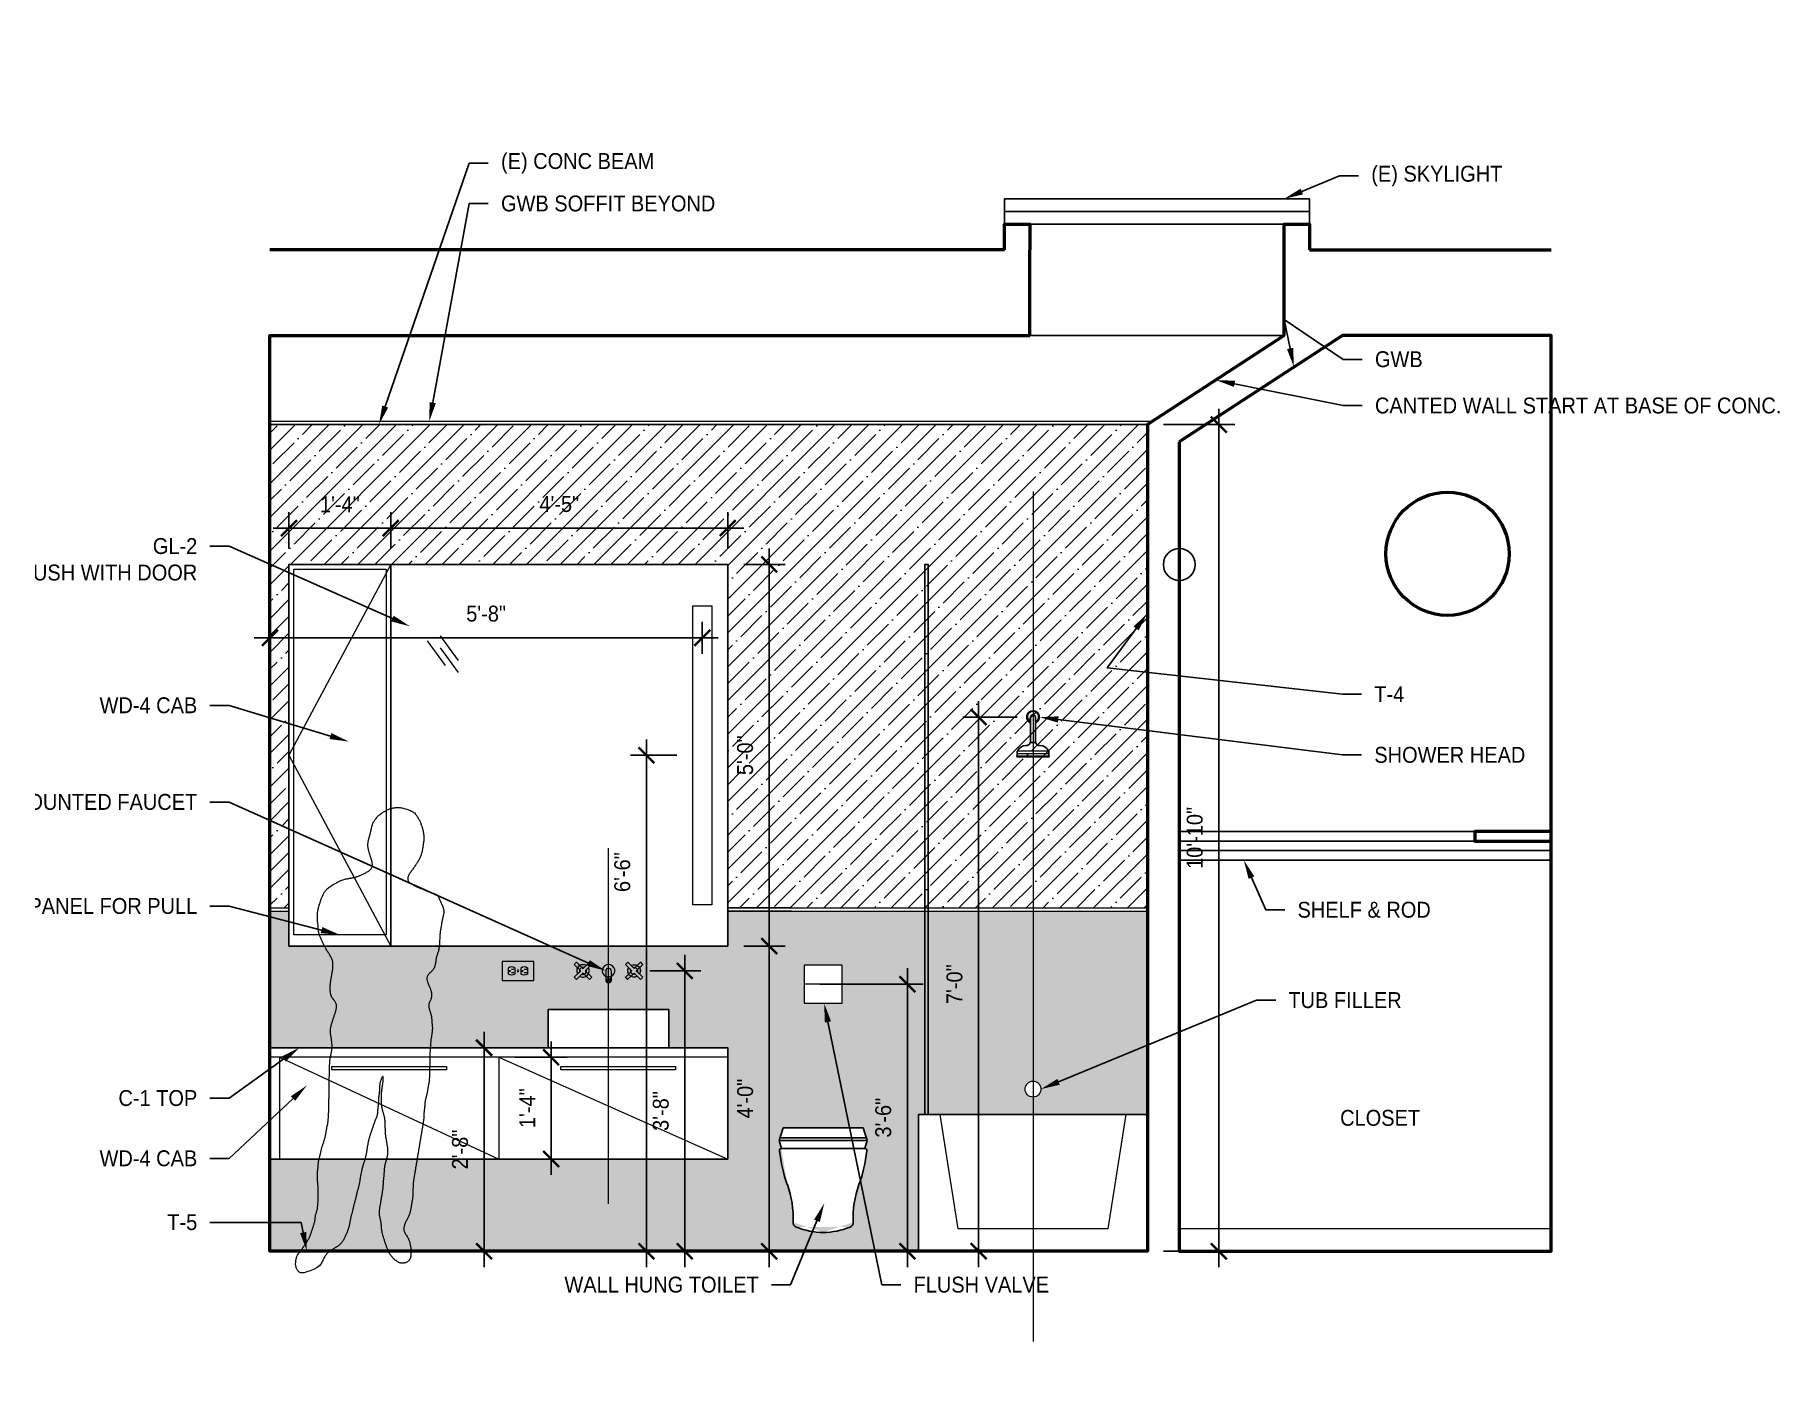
# Paper-space layout 'Layout1' of a CAD drawing. Header units: inches. Extents: x 1.08 to 9.68, y 0.82 to 7.42.
# The model-space entities are those that its viewports show. They can reach past a viewport. Long polylines and large blocks are cut down to what shows.
import ezdxf
from ezdxf import colors
from ezdxf.entities.mleader import LeaderData, LeaderLine
from ezdxf.math import Vec2, Vec3

# ---------------------------------------------------------------- set-up
doc = ezdxf.new("R2010")
doc.units = ezdxf.units.IN
doc.header["$LTSCALE"] = 4
doc.header["$MEASUREMENT"] = 0
doc.header["$PDMODE"] = 35
doc.header["$PDSIZE"] = -5
doc.linetypes.add('CENTER', pattern=[2, 1.25, -0.25, 0.25, -0.25])
doc.linetypes.add('DASHED', pattern=[0.75, 0.5, -0.25])
doc.layers.get('0').update_dxf_attribs({"linetype": 'CONTINUOUS'})
doc.layers.get('Defpoints').update_dxf_attribs({"linetype": 'CONTINUOUS'})
for name, color, linetype, lineweight in [('A-ELEV-2', 5, 'CONTINUOUS', 25), ('A-ELEV-3', 8, 'CONTINUOUS', 15), ('A-ELEV-4', 9, 'CONTINUOUS', 9), ('A-ELEV-BYND', 9, 'DASHED', 9), ('A-ELEV-CUT', 3, 'CONTINUOUS', 50), ('A-ELEV-HTCH', 40, 'CONTINUOUS', 9), ('A-EQPM-FIXD', 5, 'CONTINUOUS', 25), ('A-NOTE-CL', 8, 'CENTER', 15), ('A-NOTE-DIM', 8, 'CONTINUOUS', 15), ('A-NOTE-REF', 8, 'CONTINUOUS', 15), ('A-RCP-HTCH', 9, 'CONTINUOUS', 9), ('A-SHBD-VIEW', 1, 'CONTINUOUS', 100)]:
    doc.layers.add(name, color=color, linetype=linetype, lineweight=lineweight)
doc.layers.get('A-SHBD-VIEW').off()
doc.styles.add('ANNOT-SM', font='swisse.ttf', dxfattribs={"width": 0.9, "height": 0.078125})
doc.styles.add('Annotative', font='swisse.ttf', dxfattribs={"width": 0.9, "height": 0.078125})
doc.dimstyles.new('DIM-ANNOT', dxfattribs={"dimtxt": 0.078125, "dimasz": 0.078125, "dimexe": 0.078125, "dimexo": 0.078125, "dimgap": 0.078125, "dimtad": 1, "dimzin": 11, "dimdsep": 46, "dimlunit": 4, "dimtxsty": 'ANNOT-SM', "dimblk1": 'ARCHTICK', "dimblk2": 'ARCHTICK', "dimsah": 1, "dimcen": 0, "dimdle": 0.078125, "dimclrd": 8, "dimclre": 8, "dimclrt": 8, "dimadec": 0, "dimazin": 0, "dimtfac": 4, "dimtofl": 0, "dimtmove": 2, "dimatfit": 3, "dimfxl": 1, "dimfrac": 2, "dimtzin": 0, "dimarcsym": 0})

psp = doc.layouts.get("Layout1")

msp = doc.modelspace()

# ---------------------------------------------------------------- texts
at = {"layer": 'A-NOTE-REF', "insert": (967.3, -4777.77107), "char_height": 2.5, "attachment_point": 1, "style": 'Annotative'}
msp.add_mtext_dynamic_manual_height_columns('CLOSET', width=33.6, gutter_width=12.5, heights=[0], dxfattribs=at)

# ---------------------------------------------------------------- blocks, each defined once
blk = doc.blocks.new('toto aquia wall hung dual flush elev front')
at = {"layer": 'A-EQPM-FIXD', "linetype": 'Continuous'}
for p, q in [((-6.93, 17.44), (-6.28, 19.4)), ((6.28, 19.4), (-6.28, 19.4)), ((6.93, 17.44), (6.28, 19.4)), ((-6.56, 16.15), (-6.93, 17.44)), ((6.93, 17.44), (-6.93, 17.44)), ((-6.8, 17.82), (6.8, 17.82)), ((6.56, 16.15), (6.93, 17.44)), ((-6.56, 16.15), (6.56, 16.15))]:
    blk.add_line(p, q, dxfattribs=at)
for centre, radius, start, end in [((-6.56, 15.83), 0.315, 90, 186.4194), ((16.6, 18.44), 23.62, 186.4194, 199.7092), ((-16.6, 18.44), 23.62, 340.2908, 353.5806), ((6.56, 15.83), 0.315, 353.5806, 90), ((-20.46, 5.16), 15.75, 357.8247, 19.7092), ((-20.46, 5.16), 15.75, 16.5676, 19.7092), ((20.46, 5.16), 15.75, 160.2908, 182.1753), ((-3.94, 4.53), 0.787, 177.8247, 247.3802), ((0, 13.98), 11.02, 247.3802, 270), ((0, 13.98), 11.02, 270, 292.6198), ((3.94, 4.53), 0.787, 292.6198, 2.1753)]:
    blk.add_arc(centre, radius, start, end, dxfattribs=at)
blk = doc.blocks.new('_ARCHTICK')
at = {"color": 0, "linetype": 'ByBlock', "const_width": 0.15}
blk.add_lwpolyline([(-0.5, -0.5), (0.5, 0.5)], dxfattribs=at)
blk = doc.blocks.new('*D168')
at = {"layer": 'A-NOTE-DIM', "color": 8, "lineweight": -2, "transparency": 16777216}
for p, q in [((939.5, -4670), (950.73, -4670)), ((948.23, -4802.5), (948.23, -4667.5)), ((939.5, -4800), (950.73, -4800))]:
    blk.add_line(p, q, dxfattribs=at)
at = {"layer": 'Defpoints', "color": 0, "transparency": 16777216}
for p in [(937, -4670), (948.23, -4670), (937, -4800)]:
    blk.add_point(p, dxfattribs=at)
at = {"layer": 'A-NOTE-DIM', "color": 8, "lineweight": -2, "transparency": 16777216, "xscale": 2.5, "yscale": 2.5, "zscale": 2.5}
for p, rotation in [((948.23, -4670), 90), ((948.23, -4800), 270)]:
    blk.add_blockref('_ARCHTICK', p, dxfattribs=dict(at, rotation=rotation))
at = {"layer": 'A-NOTE-DIM', "color": 8, "transparency": 16777216, "insert": (944.44, -4735), "char_height": 2.5, "attachment_point": 5, "rotation": 90, "style": 'ANNOT-SM'}
blk.add_mtext('10\'-10" ', dxfattribs=at)
blk = doc.blocks.new('M-KOHLER PURIST WALL MOUNT X HANDLE FAUCET')
at = {"layer": 'A-ELEV-3', "ltscale": 4}
for p, q in [((-5.39, 1.02, 0), (-5.04, 1.37, 0)), ((-5.39, 1.02, 0), (-5.06, 1.35, 0)), ((-4.42, 0.06, 0), (-5.39, 1.02, 0)), ((-5.04, 1.37, 0), (-5.06, 1.35, 0)), ((-4.07, 0.4, 0), (-5.04, 1.37, 0)), ((-3.62, 0.06, 0), (-3.63, 0.04, 0)), ((-3.62, 0.06, 0), (-2.67, 1.01, 0)), ((3.62, 0.06, 0), (2.67, 1.01, 0)), ((3.62, 0.06, 0), (3.63, 0.04, 0)), ((4.07, 0.4, 0), (5.04, 1.37, 0)), ((4.42, 0.06, 0), (5.39, 1.02, 0)), ((5.04, 1.37, 0), (5.06, 1.35, 0)), ((5.39, 1.02, 0), (5.04, 1.37, 0)), ((5.39, 1.02, 0), (5.06, 1.35, 0)), ((-5.39, -1.02, 0), (-4.42, -0.05, 0)), ((-5.04, -1.37, 0), (-4.07, -0.4, 0)), ((-2.65, -1.02, 0), (-3.62, -0.05, 0)), ((-2.67, -1.04, 0), (-3, -1.37, 0)), ((-2.67, -1.04, 0), (-2.65, -1.02, 0)), ((2.65, -1.02, 0), (3.62, -0.05, 0)), ((2.67, -1.04, 0), (2.65, -1.02, 0)), ((2.67, -1.04, 0), (3, -1.37, 0)), ((5.04, -1.37, 0), (4.07, -0.4, 0)), ((5.39, -1.02, 0), (4.42, -0.05, 0))]:
    blk.add_line(p, q, dxfattribs=at)
at = {"layer": 'A-ELEV-3'}
for points, elevation in [([(-3.56, 0.87, 0.734296), (-4.89, -0.46)], 0), ([(-4.86, 0.5, 0.261031), (-4.89, -0.46)], 0), ([(-3.89, 0.54, 0.551855), (-4.55, -0.13)], 0), ([(-4.54, 0.18, 0.139109), (-4.55, -0.13)], 0), ([(-3.56, 0.87, 0.257707), (-4.51, 0.84, 0.257707)], 0), ([(-4.47, -0.88, 0.734255), (-3.15, 0.45)], 0), ([(-3.89, 0.54, 0.137258), (-4.19, 0.52, 0.137258)], 0), ([(-4.14, -0.54, 0.551921), (-3.48, 0.12)], 0), ([(-3.49, -0.18, 0.137284), (-3.48, 0.12)], 0), ([(-3.17, -0.5, 0.257693), (-3.15, 0.45)], 0), ([(0.42, 0, 1), (-0.42, 0)], -0.01), ([(4.47, -0.88, -0.734255), (3.15, 0.45)], 0), ([(3.17, -0.5, -0.257693), (3.15, 0.45)], 0), ([(4.14, -0.54, -0.551921), (3.48, 0.12)], 0), ([(3.49, -0.18, -0.137284), (3.48, 0.12)], 0), ([(3.56, 0.87, -0.734296), (4.89, -0.46)], 0), ([(3.56, 0.87, -0.257707), (4.51, 0.84, -0.257707)], 0), ([(3.89, 0.54, -0.551855), (4.55, -0.13)], 0), ([(3.89, 0.54, -0.137258), (4.19, 0.52, -0.137258)], 0), ([(4.54, 0.18, -0.139109), (4.55, -0.13)], 0), ([(4.86, 0.5, -0.261031), (4.89, -0.46)], 0), ([(-4.47, -0.88, 0.261017), (-3.51, -0.85, 0.261017)], 0), ([(-4.14, -0.54, 0.139135), (-3.84, -0.53, 0.139135)], 0), ([(4.47, -0.88, -0.261017), (3.51, -0.85, -0.261017)], 0), ([(4.14, -0.54, -0.139135), (3.84, -0.53, -0.139135)], 0)]:
    blk.add_lwpolyline(points, format="xyb", dxfattribs=dict(at, elevation=elevation))
at = {"layer": 'A-ELEV-3', "ltscale": 4}
for points in [[(-4.42, -0.05), (-4.4, 0), (-4.42, 0.06)], [(-4.07, 0.4), (-4.02, 0.39), (-3.96, 0.4)], [(-3.96, 0.4), (-3.01, 1.35), (-2.67, 1.01)], [(-3.62, 0.06), (-3.63, 0), (-3.62, -0.05)], [(3.96, 0.4), (3.01, 1.35), (2.67, 1.01)], [(3.62, 0.06), (3.63, 0), (3.62, -0.05)], [(4.07, 0.4), (4.02, 0.39), (3.96, 0.4)], [(4.42, -0.05), (4.4, 0), (4.42, 0.06)], [(-5.39, -1.02), (-5.04, -1.37), (-5.39, -1.02)], [(-3.96, -0.4), (-4.02, -0.38), (-4.07, -0.4)], [(-2.65, -1.02), (-3, -1.37), (-3.96, -0.4)], [(2.65, -1.02), (3, -1.37), (3.96, -0.4)], [(3.96, -0.4), (4.02, -0.38), (4.07, -0.4)], [(5.39, -1.02), (5.04, -1.37), (5.39, -1.02)]]:
    blk.add_lwpolyline(points, dxfattribs=at)
at = {"layer": 'A-ELEV-3'}
blk.add_lwpolyline([(0.42, -0.89, 4.495708), (-0.42, -0.89)], format="xyb", dxfattribs=at)
at = {"layer": 'A-ELEV-3', "extrusion": (1, 7.18511e-08, 0)}
for elevation in [-0.42, 0.42]:
    blk.add_lwpolyline([(0, -0.01), (-1.57, -0.01)], dxfattribs=dict(at, elevation=elevation))
at = {"layer": 'A-ELEV-3', "elevation": -0.01}
blk.add_lwpolyline([(0.42, -1.21), (0.42, -1.2), (0.42, -1.19), (0.42, -1.19), (0.42, -1.18), (0.41, -1.18), (0.41, -1.17), (0.41, -1.16), (0.41, -1.16), (0.41, -1.15), (0.4, -1.14), (0.4, -1.14), (0.4, -1.13), (0.4, -1.13), (0.39, -1.12), (0.39, -1.11), (0.39, -1.11), (0.38, -1.1), (0.38, -1.1), (0.37, -1.09), (0.37, -1.08), (0.36, -1.08), (0.36, -1.07), (0.35, -1.07), (0.35, -1.06), (0.34, -1.06), (0.34, -1.05), (0.33, -1.05), (0.32, -1.04), (0.32, -1.04), (0.31, -1.03), (0.3, -1.03), (0.29, -1.02), (0.29, -1.02), (0.28, -1.01), (0.27, -1.01), (0.26, -1), (0.26, -1), (0.25, -1), (0.24, -0.99), (0.23, -0.99), (0.22, -0.99), (0.21, -0.98), (0.21, -0.98), (0.2, -0.98), (0.19, -0.97), (0.18, -0.97), (0.17, -0.97), (0.16, -0.96), (0.15, -0.96), (0.14, -0.96), (0.13, -0.96), (0.12, -0.96), (0.11, -0.95), (0.1, -0.95), (0.09, -0.95), (0.08, -0.95), (0.07, -0.95), (0.06, -0.95), (0.05, -0.95), (0.04, -0.95), (0.03, -0.94), (0.02, -0.94), (0.01, -0.94), (0, -0.94), (-0.01, -0.94), (-0.02, -0.94), (-0.03, -0.94), (-0.04, -0.95), (-0.05, -0.95), (-0.06, -0.95), (-0.07, -0.95), (-0.08, -0.95), (-0.09, -0.95), (-0.1, -0.95), (-0.11, -0.95), (-0.12, -0.96), (-0.13, -0.96), (-0.14, -0.96), (-0.15, -0.96), (-0.16, -0.96), (-0.17, -0.97), (-0.18, -0.97), (-0.19, -0.97), (-0.2, -0.98), (-0.21, -0.98), (-0.21, -0.98), (-0.22, -0.99), (-0.23, -0.99), (-0.24, -0.99), (-0.25, -1), (-0.26, -1), (-0.26, -1), (-0.27, -1.01), (-0.28, -1.01), (-0.29, -1.02), (-0.3, -1.02), (-0.3, -1.03), (-0.31, -1.03), (-0.32, -1.04), (-0.32, -1.04), (-0.33, -1.05), (-0.34, -1.05), (-0.34, -1.06), (-0.35, -1.06), (-0.35, -1.07), (-0.36, -1.07), (-0.36, -1.08), (-0.37, -1.08), (-0.37, -1.09), (-0.38, -1.1), (-0.38, -1.1), (-0.39, -1.11), (-0.39, -1.11), (-0.39, -1.12), (-0.4, -1.13), (-0.4, -1.13), (-0.4, -1.14), (-0.4, -1.14), (-0.41, -1.15), (-0.41, -1.16), (-0.41, -1.16), (-0.41, -1.17), (-0.41, -1.18), (-0.42, -1.18), (-0.42, -1.19), (-0.42, -1.19), (-0.42, -1.2), (-0.42, -1.21)], dxfattribs=at)
at = {"layer": 'A-ELEV-3', "extrusion": (0.929398, 0, 0.36908), "elevation": -0.39}
blk.add_lwpolyline([(-1.21, 0.15), (-1.21, 0.15)], dxfattribs=at)
at = {"layer": 'A-ELEV-3', "elevation": -0.01}
for points in [[(0.42, -1.55), (0.42, -1.54), (0.41, -1.53), (0.41, -1.51), (0.4, -1.5), (0.4, -1.48), (0.39, -1.47), (0.39, -1.46), (0.38, -1.45), (0.37, -1.43), (0.36, -1.42), (0.35, -1.41), (0.34, -1.4), (0.32, -1.39), (0.31, -1.38), (0.29, -1.37), (0.28, -1.36), (0.26, -1.35), (0.25, -1.34), (0.23, -1.33), (0.21, -1.33), (0.2, -1.32), (0.18, -1.31), (0.16, -1.31), (0.14, -1.3), (0.12, -1.3), (0.1, -1.29), (0.08, -1.29), (0.06, -1.29), (0.04, -1.29), (0.02, -1.29), (0, -1.29), (-0.02, -1.29), (-0.04, -1.29), (-0.06, -1.29), (-0.08, -1.29), (-0.1, -1.29), (-0.12, -1.3), (-0.14, -1.3), (-0.16, -1.31), (-0.18, -1.31), (-0.2, -1.32), (-0.21, -1.33), (-0.23, -1.33), (-0.25, -1.34), (-0.26, -1.35), (-0.28, -1.36), (-0.3, -1.37), (-0.31, -1.38), (-0.32, -1.39), (-0.34, -1.4), (-0.35, -1.41), (-0.36, -1.42), (-0.37, -1.43), (-0.38, -1.45), (-0.39, -1.46), (-0.39, -1.47), (-0.4, -1.48), (-0.4, -1.5), (-0.41, -1.51), (-0.41, -1.53), (-0.42, -1.54), (-0.42, -1.55), (-0.42, -1.57), (-0.42, -1.58), (-0.42, -1.59), (-0.41, -1.61), (-0.41, -1.62), (-0.4, -1.63), (-0.4, -1.65), (-0.39, -1.66), (-0.39, -1.67), (-0.38, -1.69), (-0.37, -1.7), (-0.36, -1.71), (-0.35, -1.72), (-0.34, -1.73), (-0.32, -1.74), (-0.31, -1.75), (-0.3, -1.76), (-0.28, -1.77), (-0.26, -1.78), (-0.25, -1.79), (-0.23, -1.8), (-0.21, -1.81), (-0.2, -1.81), (-0.18, -1.82), (-0.16, -1.83), (-0.14, -1.83), (-0.12, -1.84), (-0.1, -1.84), (-0.08, -1.84), (-0.06, -1.84), (-0.04, -1.85), (-0.02, -1.85), (0, -1.85), (0.02, -1.85), (0.04, -1.85), (0.06, -1.84), (0.08, -1.84), (0.1, -1.84), (0.12, -1.84), (0.14, -1.83), (0.16, -1.83), (0.18, -1.82), (0.2, -1.81), (0.21, -1.81), (0.23, -1.8), (0.25, -1.79), (0.26, -1.78), (0.28, -1.77), (0.29, -1.76), (0.31, -1.75), (0.32, -1.74), (0.34, -1.73), (0.35, -1.72), (0.36, -1.71), (0.37, -1.7), (0.38, -1.69), (0.39, -1.67), (0.39, -1.66), (0.4, -1.65), (0.4, -1.63), (0.41, -1.62), (0.41, -1.61), (0.42, -1.59), (0.42, -1.58), (0.42, -1.57)], [(-0.24, -1.55), (-0.24, -1.55), (-0.24, -1.56), (-0.24, -1.57), (-0.23, -1.58), (-0.23, -1.58), (-0.23, -1.59), (-0.22, -1.6), (-0.22, -1.61), (-0.21, -1.61), (-0.21, -1.62), (-0.2, -1.63), (-0.2, -1.63), (-0.19, -1.64), (-0.18, -1.65), (-0.17, -1.65), (-0.16, -1.66), (-0.16, -1.66), (-0.15, -1.67), (-0.14, -1.67), (-0.13, -1.68), (-0.12, -1.68), (-0.11, -1.68), (-0.1, -1.69), (-0.09, -1.69), (-0.07, -1.69), (-0.06, -1.7), (-0.05, -1.7), (-0.04, -1.7), (-0.03, -1.7), (-0.02, -1.7), (-0.01, -1.7), (0.01, -1.7), (0.02, -1.7), (0.03, -1.7), (0.04, -1.7), (0.05, -1.7), (0.06, -1.7), (0.07, -1.7), (0.09, -1.69), (0.1, -1.69), (0.11, -1.69), (0.12, -1.68), (0.13, -1.68), (0.14, -1.68), (0.15, -1.67), (0.16, -1.67), (0.16, -1.66), (0.17, -1.66), (0.18, -1.65), (0.19, -1.64), (0.19, -1.64), (0.2, -1.63), (0.21, -1.63), (0.21, -1.62), (0.22, -1.61), (0.22, -1.61), (0.23, -1.6), (0.23, -1.59), (0.23, -1.58), (0.23, -1.58), (0.24, -1.57), (0.24, -1.56), (0.24, -1.55), (0.24, -1.55), (0.24, -1.54), (0.24, -1.53), (0.23, -1.52), (0.23, -1.52), (0.23, -1.51), (0.22, -1.5), (0.22, -1.49), (0.22, -1.49), (0.21, -1.48), (0.21, -1.47), (0.2, -1.47), (0.19, -1.46), (0.19, -1.45), (0.18, -1.45), (0.17, -1.44), (0.16, -1.44), (0.15, -1.43), (0.14, -1.43), (0.14, -1.42), (0.13, -1.42), (0.12, -1.41), (0.1, -1.41), (0.09, -1.4), (0.08, -1.4), (0.07, -1.4), (0.06, -1.4), (0.05, -1.39), (0.04, -1.39), (0.03, -1.39), (0.02, -1.39), (0, -1.39), (-0.01, -1.39), (-0.02, -1.39), (-0.03, -1.39), (-0.04, -1.39), (-0.05, -1.39), (-0.07, -1.39), (-0.08, -1.4), (-0.09, -1.4), (-0.1, -1.4), (-0.11, -1.41), (-0.12, -1.41), (-0.13, -1.41), (-0.14, -1.42), (-0.15, -1.42), (-0.16, -1.43), (-0.17, -1.43), (-0.17, -1.44), (-0.18, -1.44), (-0.19, -1.45), (-0.2, -1.45), (-0.2, -1.46), (-0.21, -1.47), (-0.21, -1.47), (-0.22, -1.48), (-0.22, -1.49), (-0.23, -1.49), (-0.23, -1.5), (-0.23, -1.51), (-0.24, -1.52), (-0.24, -1.52), (-0.24, -1.53), (-0.24, -1.54)]]:
    blk.add_lwpolyline(points, close=True, dxfattribs=at)
at = {"layer": 'A-ELEV-3', "extrusion": (0.971795, 0, -0.235829), "elevation": 0.41}
blk.add_lwpolyline([(-1.21, 0.09), (-1.21, 0.09)], dxfattribs=at)
at = {"layer": 'A-ELEV-3', "text_generation_flag": 2, "flags": 8}
for tag, p in [('MODELNUMBER', (3.32, -0.7, 0)), ('MATERIAL', (3.32, -0.71, 0)), ('PRODUCT', (3.32, -0.7, 0)), ('TRADENAME', (3.32, -0.7, 0))]:
    blk.add_attdef(tag, p, '', height=0.001, rotation=315, dxfattribs=at)
blk = doc.blocks.new('E15-SHWR-ROHLHD5-F-flat-1')
at = {"layer": 'A-ELEV-2'}
for p, q in [((-0.38, 0), (-0.38, -4)), ((0.38, 0), (0.38, -4))]:
    blk.add_line(p, q, dxfattribs=at)
blk.add_lwpolyline([(-2.5, -6.25, -1), (-2.5, -6.12), (-2.5, -5.38), (-2.44, -5.38, -0.333686), (-1.11, -4.49, 0.321168), (-0.47, -4.06), (-0.41, -4.06), (-0.41, -4), (0.41, -4), (0.41, -4.06), (0.47, -4.06, 0.321168), (1.11, -4.49, -0.333686), (2.44, -5.38), (2.5, -5.38), (2.5, -6.12, -1), (2.5, -6.25)], format="xyb", close=True, dxfattribs=at)
for radius, start, end in [(1, 292.0243, 247.9757), (0.375, 0, 180)]:
    blk.add_arc((0, 0), radius, start, end, dxfattribs=at)
at = {"layer": 'A-ELEV-4'}
for p, q in [((2.5, -5.38), (-2.5, -5.38)), ((0.41, -4.06), (-0.41, -4.06)), ((2.5, -5.76), (-2.5, -5.76)), ((2.5, -6.12), (-2.5, -6.12))]:
    blk.add_line(p, q, dxfattribs=at)
blk.add_arc((0, 0), 0.875, 295.3769, 244.6231, dxfattribs=at)
at = {"layer": 'A-ELEV-HTCH'}
blk.add_arc((-2.5, -6.19), 0.0625, 90, 270, dxfattribs=at)
blk = doc.blocks.new('*D169')
at = {"layer": 'A-NOTE-DIM', "color": 8, "lineweight": -2, "transparency": 16777216}
for p, q in [((910.45, -4713.5), (910.45, -4802.5)), ((916.5, -4716), (907.95, -4716)), ((916.5, -4800), (907.95, -4800))]:
    blk.add_line(p, q, dxfattribs=at)
at = {"layer": 'Defpoints', "color": 0, "transparency": 16777216}
for p in [(919, -4716), (910.45, -4800), (919, -4800)]:
    blk.add_point(p, dxfattribs=at)
at = {"layer": 'A-NOTE-DIM', "color": 8, "lineweight": -2, "transparency": 16777216, "xscale": 2.5, "yscale": 2.5, "zscale": 2.5}
for p, rotation in [((910.45, -4716), 90), ((910.45, -4800), 270)]:
    blk.add_blockref('_ARCHTICK', p, dxfattribs=dict(at, rotation=rotation))
at = {"layer": 'A-NOTE-DIM', "color": 8, "transparency": 16777216, "insert": (906.66, -4758), "char_height": 2.5, "attachment_point": 5, "rotation": 90, "style": 'ANNOT-SM'}
blk.add_mtext('7\'-0" ', dxfattribs=at)
blk = doc.blocks.new('*U167')
at = {"layer": 'A-ELEV-4'}
blk.add_lwpolyline([(-5.8, -2.58), (-6.13, -2.74), (-6.42, -2.87), (-6.67, -2.98), (-6.89, -3.07), (-7.09, -3.15), (-7.27, -3.21), (-7.43, -3.26), (-7.58, -3.3), (-7.72, -3.34), (-7.86, -3.37), (-7.99, -3.39), (-8.11, -3.4), (-8.23, -3.4), (-8.34, -3.39), (-8.44, -3.37), (-8.54, -3.33), (-8.63, -3.27), (-8.72, -3.2), (-8.81, -3.11), (-8.88, -3.02), (-8.95, -2.92), (-9.01, -2.81), (-9.06, -2.69), (-9.11, -2.58), (-9.14, -2.46), (-9.17, -2.34), (-9.18, -2.23), (-9.2, -2.11), (-9.2, -2), (-9.2, -1.88), (-9.19, -1.76), (-9.19, -1.65), (-9.17, -1.53), (-9.16, -1.41), (-9.14, -1.3), (-9.12, -1.18), (-9.09, -1.07), (-9.05, -0.95), (-9.01, -0.83), (-8.95, -0.72), (-8.89, -0.6), (-8.82, -0.48), (-8.74, -0.37), (-8.66, -0.25), (-8.57, -0.14), (-8.48, -0.02), (-8.39, 0.1), (-8.31, 0.21), (-8.22, 0.33), (-8.14, 0.45), (-8.05, 0.56), (-7.97, 0.68), (-7.89, 0.79), (-7.82, 0.91), (-7.74, 1.03), (-7.66, 1.14), (-7.58, 1.26), (-7.51, 1.38), (-7.43, 1.49), (-7.36, 1.61), (-7.29, 1.72), (-7.22, 1.84), (-7.15, 1.96), (-7.09, 2.07), (-7.04, 2.19), (-6.98, 2.3), (-6.94, 2.42), (-6.89, 2.54), (-6.85, 2.65), (-6.81, 2.77), (-6.77, 2.89), (-6.73, 3), (-6.69, 3.12), (-6.65, 3.23), (-6.61, 3.35), (-6.57, 3.47), (-6.54, 3.58), (-6.5, 3.7), (-6.46, 3.82), (-6.42, 3.93), (-6.38, 4.05), (-6.34, 4.16), (-6.31, 4.28), (-6.27, 4.4), (-6.24, 4.51), (-6.21, 4.63), (-6.18, 4.75), (-6.16, 4.86), (-6.14, 4.98), (-6.13, 5.09), (-6.12, 5.21), (-6.11, 5.33), (-6.09, 5.44), (-6.08, 5.56), (-6.06, 5.68), (-6.03, 5.79), (-6, 5.91), (-5.96, 6.03), (-5.92, 6.16), (-5.88, 6.31), (-5.83, 6.49), (-5.79, 6.69), (-5.75, 6.92), (-5.72, 7.19), (-5.7, 7.5), (-5.68, 7.84), (-5.66, 8.21), (-5.66, 8.58), (-5.65, 8.96), (-5.66, 9.32), (-5.66, 9.67), (-5.67, 9.98), (-5.68, 10.25), (-5.69, 10.48), (-5.71, 10.68), (-5.72, 10.85), (-5.74, 11), (-5.75, 11.13), (-5.76, 11.25), (-5.77, 11.37), (-5.78, 11.49), (-5.79, 11.6), (-5.79, 11.72), (-5.79, 11.84), (-5.79, 11.95), (-5.79, 12.07), (-5.78, 12.18), (-5.77, 12.3), (-5.76, 12.42), (-5.75, 12.53), (-5.74, 12.65), (-5.72, 12.77), (-5.71, 12.88), (-5.69, 13), (-5.68, 13.11), (-5.67, 13.23), (-5.66, 13.35), (-5.65, 13.46), (-5.65, 13.58), (-5.64, 13.69), (-5.63, 13.81), (-5.62, 13.93), (-5.61, 14.04), (-5.59, 14.16), (-5.57, 14.28), (-5.54, 14.39), (-5.52, 14.51), (-5.49, 14.62), (-5.45, 14.74), (-5.42, 14.86), (-5.39, 14.97), (-5.36, 15.09), (-5.33, 15.21), (-5.31, 15.32), (-5.28, 15.44), (-5.26, 15.55), (-5.23, 15.67), (-5.21, 15.79), (-5.18, 15.9), (-5.15, 16.02), (-5.12, 16.14), (-5.09, 16.25), (-5.06, 16.37), (-5.02, 16.48), (-4.98, 16.6), (-4.95, 16.72), (-4.91, 16.83), (-4.87, 16.95), (-4.83, 17.07), (-4.79, 17.18), (-4.75, 17.3), (-4.72, 17.41), (-4.68, 17.53), (-4.65, 17.65), (-4.61, 17.76), (-4.58, 17.88), (-4.56, 18), (-4.53, 18.11), (-4.51, 18.23), (-4.48, 18.34), (-4.46, 18.46), (-4.44, 18.58), (-4.42, 18.69), (-4.4, 18.81), (-4.38, 18.93), (-4.36, 19.04), (-4.34, 19.16), (-4.32, 19.27), (-4.3, 19.39), (-4.28, 19.51), (-4.25, 19.62), (-4.22, 19.74), (-4.19, 19.86), (-4.16, 19.99), (-4.13, 20.16), (-4.1, 20.38), (-4.07, 20.66), (-4.04, 21.02), (-4.01, 21.49), (-3.99, 22.06), (-3.97, 22.76), (-3.96, 23.56), (-3.95, 24.42), (-3.94, 25.32), (-3.93, 26.21), (-3.92, 27.08), (-3.9, 27.87), (-3.89, 28.57), (-3.86, 29.15), (-3.84, 29.61), (-3.81, 29.97), (-3.78, 30.26), (-3.75, 30.47), (-3.71, 30.64), (-3.68, 30.78), (-3.65, 30.9), (-3.63, 31.01), (-3.6, 31.13), (-3.58, 31.24), (-3.56, 31.36), (-3.54, 31.48), (-3.52, 31.59), (-3.51, 31.71), (-3.5, 31.83), (-3.49, 31.94), (-3.48, 32.06), (-3.48, 32.17), (-3.48, 32.29), (-3.48, 32.41), (-3.48, 32.52), (-3.49, 32.64), (-3.5, 32.76), (-3.51, 32.87), (-3.52, 32.99), (-3.54, 33.1), (-3.55, 33.22), (-3.57, 33.34), (-3.59, 33.45), (-3.61, 33.57), (-3.63, 33.69), (-3.65, 33.8), (-3.67, 33.92), (-3.68, 34.03), (-3.7, 34.15), (-3.71, 34.27), (-3.72, 34.38), (-3.73, 34.5), (-3.73, 34.62), (-3.73, 34.73), (-3.72, 34.85), (-3.71, 34.96), (-3.7, 35.08), (-3.68, 35.2), (-3.65, 35.31), (-3.63, 35.43), (-3.6, 35.55), (-3.57, 35.66), (-3.54, 35.78), (-3.5, 35.89), (-3.47, 36.01), (-3.43, 36.13), (-3.39, 36.24), (-3.36, 36.36), (-3.32, 36.48), (-3.28, 36.59), (-3.24, 36.71), (-3.2, 36.82), (-3.16, 36.94), (-3.12, 37.06), (-3.08, 37.17), (-3.05, 37.29), (-3.01, 37.4), (-2.97, 37.52), (-2.93, 37.64), (-2.89, 37.75), (-2.86, 37.87), (-2.83, 37.99), (-2.81, 38.1), (-2.79, 38.22), (-2.77, 38.33), (-2.77, 38.45), (-2.77, 38.57), (-2.78, 38.68), (-2.8, 38.8), (-2.83, 38.91), (-2.87, 39.02), (-2.92, 39.13), (-2.98, 39.24), (-3.05, 39.34), (-3.14, 39.45), (-3.22, 39.56), (-3.31, 39.67), (-3.4, 39.79), (-3.49, 39.92), (-3.56, 40.06), (-3.63, 40.22), (-3.68, 40.39), (-3.72, 40.58), (-3.74, 40.77), (-3.76, 40.97), (-3.77, 41.17), (-3.77, 41.37), (-3.76, 41.56), (-3.76, 41.74), (-3.75, 41.91), (-3.73, 42.07), (-3.72, 42.21), (-3.7, 42.34), (-3.68, 42.47), (-3.67, 42.59), (-3.65, 42.71), (-3.63, 42.83), (-3.61, 42.94), (-3.59, 43.06), (-3.57, 43.18), (-3.55, 43.29), (-3.53, 43.41), (-3.51, 43.53), (-3.49, 43.64), (-3.47, 43.76), (-3.45, 43.87), (-3.43, 43.99), (-3.42, 44.11), (-3.4, 44.22), (-3.38, 44.34), (-3.37, 44.46), (-3.35, 44.57), (-3.34, 44.69), (-3.33, 44.8), (-3.33, 44.92), (-3.33, 45.04), (-3.33, 45.15), (-3.34, 45.27), (-3.35, 45.39), (-3.37, 45.5), (-3.39, 45.62), (-3.43, 45.73), (-3.47, 45.85), (-3.51, 45.97), (-3.56, 46.08), (-3.62, 46.2), (-3.68, 46.32), (-3.74, 46.43), (-3.81, 46.55), (-3.88, 46.66), (-3.95, 46.78), (-4.02, 46.9), (-4.09, 47.01), (-4.17, 47.13), (-4.24, 47.25), (-4.31, 47.36), (-4.38, 47.48), (-4.44, 47.59), (-4.51, 47.71), (-4.57, 47.83), (-4.63, 47.94), (-4.69, 48.06), (-4.75, 48.18), (-4.81, 48.29), (-4.87, 48.41), (-4.93, 48.52), (-4.98, 48.64), (-5.04, 48.76), (-5.1, 48.87), (-5.15, 48.99), (-5.21, 49.1), (-5.26, 49.22), (-5.31, 49.34), (-5.35, 49.45), (-5.4, 49.57), (-5.44, 49.69), (-5.48, 49.8), (-5.51, 49.92), (-5.54, 50.03), (-5.57, 50.15), (-5.59, 50.27), (-5.61, 50.38), (-5.62, 50.5), (-5.63, 50.62), (-5.64, 50.73), (-5.65, 50.85), (-5.65, 50.96), (-5.66, 51.08), (-5.67, 51.2), (-5.68, 51.31), (-5.69, 51.43), (-5.71, 51.55), (-5.72, 51.66), (-5.74, 51.78), (-5.75, 51.89), (-5.76, 52.01), (-5.77, 52.13), (-5.78, 52.24), (-5.79, 52.36), (-5.79, 52.48), (-5.79, 52.59), (-5.79, 52.71), (-5.79, 52.82), (-5.78, 52.94), (-5.77, 53.06), (-5.76, 53.17), (-5.75, 53.29), (-5.73, 53.41), (-5.71, 53.52), (-5.69, 53.64), (-5.67, 53.75), (-5.65, 53.87), (-5.62, 53.99), (-5.59, 54.1), (-5.56, 54.22), (-5.52, 54.34), (-5.49, 54.45), (-5.45, 54.57), (-5.41, 54.68), (-5.37, 54.8), (-5.33, 54.92), (-5.29, 55.03), (-5.26, 55.15), (-5.22, 55.26), (-5.18, 55.38), (-5.13, 55.5), (-5.09, 55.61), (-5.04, 55.73), (-5, 55.85), (-4.95, 55.96), (-4.89, 56.08), (-4.84, 56.19), (-4.78, 56.31), (-4.71, 56.42), (-4.64, 56.53), (-4.56, 56.64), (-4.48, 56.75), (-4.39, 56.86), (-4.29, 56.96), (-4.18, 57.06), (-4.06, 57.16), (-3.93, 57.26), (-3.79, 57.37), (-3.64, 57.47), (-3.47, 57.58), (-3.29, 57.68), (-3.1, 57.79), (-2.9, 57.9), (-2.7, 58), (-2.49, 58.1), (-2.29, 58.19), (-2.1, 58.28), (-1.92, 58.35), (-1.75, 58.41), (-1.6, 58.46), (-1.45, 58.51), (-1.32, 58.54), (-1.19, 58.57), (-1.07, 58.59), (-0.95, 58.62), (-0.84, 58.64), (-0.72, 58.65), (-0.6, 58.67), (-0.49, 58.69), (-0.37, 58.72), (-0.25, 58.74), (-0.14, 58.76), (-0.02, 58.79), (0.1, 58.82), (0.21, 58.85), (0.33, 58.88), (0.44, 58.91), (0.56, 58.95), (0.68, 58.99), (0.79, 59.03), (0.91, 59.08), (1.03, 59.13), (1.14, 59.18), (1.26, 59.23), (1.38, 59.28), (1.49, 59.34), (1.61, 59.4), (1.72, 59.46), (1.84, 59.52), (1.96, 59.59), (2.07, 59.66), (2.19, 59.73), (2.3, 59.81), (2.4, 59.88), (2.5, 59.97), (2.59, 60.05), (2.67, 60.14), (2.73, 60.24), (2.78, 60.34), (2.82, 60.44), (2.85, 60.55), (2.86, 60.66), (2.87, 60.77), (2.86, 60.88), (2.85, 61), (2.84, 61.11), (2.81, 61.23), (2.79, 61.35), (2.76, 61.46), (2.73, 61.58), (2.69, 61.7), (2.65, 61.81), (2.62, 61.93), (2.58, 62.04), (2.54, 62.16), (2.5, 62.28), (2.46, 62.39), (2.43, 62.51), (2.39, 62.63), (2.36, 62.74), (2.32, 62.86), (2.29, 62.97), (2.26, 63.09), (2.24, 63.21), (2.22, 63.32), (2.2, 63.44), (2.18, 63.56), (2.17, 63.67), (2.17, 63.79), (2.16, 63.9), (2.17, 64.02), (2.17, 64.14), (2.18, 64.25), (2.2, 64.37), (2.22, 64.49), (2.24, 64.6), (2.26, 64.72), (2.29, 64.83), (2.32, 64.95), (2.35, 65.07), (2.39, 65.18), (2.42, 65.3), (2.46, 65.42), (2.49, 65.53), (2.52, 65.65), (2.55, 65.76), (2.58, 65.88), (2.61, 66), (2.63, 66.11), (2.65, 66.23), (2.68, 66.34), (2.7, 66.46), (2.73, 66.58), (2.76, 66.69), (2.79, 66.81), (2.82, 66.93), (2.86, 67.04), (2.9, 67.16), (2.95, 67.27), (3, 67.39), (3.06, 67.51), (3.12, 67.62), (3.19, 67.74), (3.27, 67.86), (3.35, 67.97), (3.44, 68.08), (3.54, 68.19), (3.64, 68.3), (3.74, 68.4), (3.84, 68.5), (3.95, 68.6), (4.06, 68.69), (4.17, 68.77), (4.29, 68.85), (4.4, 68.93), (4.52, 69.01), (4.63, 69.08), (4.75, 69.15), (4.87, 69.21), (4.98, 69.28), (5.1, 69.34), (5.21, 69.4), (5.33, 69.45), (5.45, 69.5), (5.56, 69.55), (5.68, 69.59), (5.8, 69.62), (5.91, 69.65), (6.03, 69.68), (6.14, 69.71), (6.26, 69.73), (6.38, 69.74), (6.49, 69.76), (6.61, 69.77), (6.73, 69.78), (6.85, 69.78), (6.97, 69.78), (7.09, 69.78), (7.23, 69.77), (7.37, 69.75), (7.53, 69.72), (7.7, 69.69), (7.88, 69.65), (8.07, 69.59), (8.27, 69.53), (8.46, 69.46), (8.66, 69.39), (8.85, 69.3), (9.03, 69.22), (9.2, 69.12), (9.34, 69.02), (9.47, 68.92), (9.58, 68.81), (9.68, 68.7), (9.77, 68.59), (9.85, 68.47), (9.93, 68.36), (10, 68.24), (10.06, 68.13), (10.13, 68.01), (10.19, 67.89), (10.25, 67.78), (10.31, 67.66), (10.36, 67.55), (10.41, 67.43), (10.46, 67.31), (10.51, 67.2), (10.55, 67.08), (10.6, 66.96), (10.64, 66.85), (10.67, 66.73), (10.71, 66.62), (10.74, 66.5), (10.77, 66.38), (10.8, 66.27), (10.83, 66.15), (10.85, 66.04), (10.87, 65.92), (10.89, 65.8), (10.9, 65.69), (10.92, 65.57), (10.93, 65.45), (10.94, 65.34), (10.94, 65.22), (10.95, 65.11), (10.95, 64.99), (10.95, 64.87), (10.94, 64.76), (10.94, 64.64), (10.93, 64.52), (10.92, 64.41), (10.9, 64.29), (10.89, 64.18), (10.87, 64.06), (10.85, 63.94), (10.84, 63.83), (10.82, 63.71), (10.8, 63.59), (10.78, 63.48), (10.76, 63.36), (10.74, 63.25), (10.72, 63.13), (10.69, 63.01), (10.67, 62.9), (10.65, 62.78), (10.62, 62.66), (10.59, 62.55), (10.55, 62.43), (10.52, 62.32), (10.48, 62.2), (10.44, 62.08), (10.39, 61.97), (10.34, 61.85), (10.28, 61.73), (10.22, 61.62), (10.16, 61.5), (10.09, 61.39), (10.02, 61.27), (9.94, 61.15), (9.87, 61.04), (9.79, 60.92), (9.71, 60.8), (9.63, 60.69), (9.56, 60.57), (9.48, 60.46), (9.4, 60.34), (9.32, 60.22), (9.24, 60.11), (9.15, 59.99), (9.07, 59.88), (8.98, 59.76), (8.89, 59.64), (8.8, 59.53), (8.72, 59.41), (8.64, 59.29), (8.58, 59.18), (8.52, 59.06), (8.47, 58.95), (8.44, 58.83), (8.42, 58.71), (8.42, 58.6), (8.43, 58.49), (8.45, 58.38), (8.49, 58.28), (8.54, 58.18), (8.6, 58.09), (8.67, 58.01), (8.76, 57.93), (8.85, 57.86), (8.95, 57.79), (9.06, 57.73), (9.17, 57.67), (9.29, 57.61), (9.4, 57.55), (9.52, 57.49), (9.63, 57.43), (9.75, 57.38), (9.87, 57.32), (9.98, 57.27), (10.1, 57.21), (10.22, 57.16), (10.33, 57.11), (10.45, 57.06), (10.57, 57.02), (10.68, 56.97), (10.8, 56.93), (10.91, 56.89), (11.03, 56.84), (11.15, 56.8), (11.26, 56.75), (11.38, 56.7), (11.5, 56.65), (11.61, 56.6), (11.73, 56.55), (11.85, 56.5), (11.96, 56.45), (12.08, 56.4), (12.19, 56.36), (12.31, 56.33), (12.43, 56.29), (12.54, 56.26), (12.65, 56.22), (12.75, 56.19), (12.85, 56.14), (12.94, 56.09), (13.02, 56.03), (13.09, 55.95), (13.16, 55.87), (13.22, 55.78), (13.27, 55.67), (13.32, 55.57), (13.37, 55.46), (13.41, 55.34), (13.46, 55.23), (13.51, 55.11), (13.56, 54.99), (13.61, 54.88), (13.67, 54.76), (13.72, 54.64), (13.77, 54.53), (13.82, 54.41), (13.87, 54.3), (13.92, 54.18), (13.97, 54.06), (14, 53.95), (14.04, 53.83), (14.07, 53.72), (14.09, 53.6), (14.1, 53.48), (14.11, 53.37), (14.1, 53.25), (14.09, 53.13), (14.07, 53.02), (14.05, 52.9), (14.02, 52.79), (13.99, 52.67), (13.96, 52.55), (13.93, 52.44), (13.9, 52.32), (13.87, 52.2), (13.85, 52.09), (13.83, 51.97), (13.8, 51.86), (13.78, 51.74), (13.76, 51.62), (13.75, 51.51), (13.73, 51.39), (13.71, 51.27), (13.69, 51.16), (13.67, 51.04), (13.65, 50.93), (13.63, 50.81), (13.61, 50.69), (13.59, 50.58), (13.57, 50.46), (13.55, 50.34), (13.53, 50.22), (13.52, 50.09), (13.5, 49.96), (13.48, 49.81), (13.47, 49.66), (13.46, 49.49), (13.45, 49.31), (13.45, 49.12), (13.44, 48.92), (13.43, 48.72), (13.42, 48.51), (13.41, 48.32), (13.4, 48.12), (13.38, 47.94), (13.36, 47.78), (13.34, 47.62), (13.31, 47.48), (13.27, 47.34), (13.24, 47.21), (13.2, 47.09), (13.16, 46.97), (13.12, 46.86), (13.09, 46.74), (13.05, 46.63), (13.01, 46.51), (12.98, 46.39), (12.94, 46.28), (12.91, 46.16), (12.89, 46.04), (12.87, 45.93), (12.85, 45.81), (12.84, 45.7), (12.82, 45.58), (12.81, 45.46), (12.8, 45.35), (12.78, 45.23), (12.76, 45.11), (12.74, 45), (12.7, 44.88), (12.66, 44.77), (12.62, 44.65), (12.56, 44.54), (12.5, 44.43), (12.43, 44.32), (12.36, 44.22), (12.27, 44.12), (12.18, 44.03), (12.09, 43.93), (11.99, 43.85), (11.89, 43.76), (11.8, 43.67), (11.72, 43.58), (11.64, 43.49), (11.57, 43.4), (11.52, 43.3), (11.49, 43.19), (11.46, 43.09), (11.45, 42.98), (11.45, 42.86), (11.45, 42.75), (11.47, 42.63), (11.5, 42.52), (11.53, 42.4), (11.57, 42.29), (11.61, 42.17), (11.66, 42.05), (11.71, 41.94), (11.76, 41.82), (11.81, 41.71), (11.86, 41.59), (11.91, 41.47), (11.95, 41.36), (11.99, 41.24), (12.03, 41.12), (12.06, 41.01), (12.09, 40.89), (12.12, 40.78), (12.14, 40.66), (12.16, 40.54), (12.17, 40.43), (12.18, 40.31), (12.17, 40.19), (12.17, 40.08), (12.15, 39.96), (12.12, 39.85), (12.09, 39.73), (12.05, 39.61), (12, 39.5), (11.94, 39.38), (11.89, 39.26), (11.84, 39.15), (11.79, 39.03), (11.75, 38.92), (11.73, 38.8), (11.72, 38.68), (11.72, 38.57), (11.73, 38.45), (11.75, 38.33), (11.78, 38.22), (11.81, 38.1), (11.85, 37.99), (11.88, 37.87), (11.92, 37.75), (11.96, 37.64), (12, 37.52), (12.03, 37.4), (12.07, 37.29), (12.09, 37.17), (12.12, 37.06), (12.14, 36.94), (12.16, 36.82), (12.17, 36.71), (12.18, 36.59), (12.19, 36.48), (12.2, 36.36), (12.2, 36.24), (12.21, 36.13), (12.22, 36.01), (12.23, 35.89), (12.24, 35.78), (12.26, 35.66), (12.27, 35.55), (12.28, 35.43), (12.29, 35.31), (12.3, 35.2), (12.3, 35.08), (12.3, 34.96), (12.29, 34.84), (12.28, 34.72), (12.26, 34.59), (12.24, 34.45), (12.22, 34.3), (12.2, 34.13), (12.17, 33.94), (12.14, 33.74), (12.11, 33.51), (12.07, 33.26), (12.04, 32.99), (12.01, 32.68), (11.98, 32.35), (11.96, 31.97), (11.94, 31.57), (11.92, 31.12), (11.91, 30.65), (11.9, 30.17), (11.89, 29.68), (11.88, 29.2), (11.87, 28.75), (11.87, 28.33), (11.86, 27.95), (11.85, 27.63), (11.83, 27.36), (11.82, 27.13), (11.8, 26.94), (11.79, 26.78), (11.77, 26.64), (11.75, 26.52), (11.73, 26.4), (11.71, 26.29), (11.69, 26.17), (11.67, 26.05), (11.65, 25.94), (11.63, 25.82), (11.61, 25.7), (11.59, 25.59), (11.57, 25.47), (11.55, 25.36), (11.53, 25.24), (11.51, 25.12), (11.49, 25.01), (11.47, 24.89), (11.45, 24.78), (11.42, 24.66), (11.39, 24.54), (11.36, 24.43), (11.33, 24.31), (11.3, 24.19), (11.27, 24.08), (11.24, 23.96), (11.21, 23.85), (11.18, 23.73), (11.16, 23.61), (11.14, 23.5), (11.13, 23.38), (11.12, 23.26), (11.11, 23.15), (11.1, 23.03), (11.1, 22.92), (11.09, 22.8), (11.08, 22.68), (11.07, 22.57), (11.06, 22.45), (11.05, 22.33), (11.03, 22.22), (11.02, 22.1), (11, 21.99), (10.99, 21.87), (10.98, 21.75), (10.97, 21.64), (10.96, 21.52), (10.96, 21.4), (10.95, 21.29), (10.95, 21.17), (10.94, 21.06), (10.94, 20.94), (10.93, 20.82), (10.92, 20.71), (10.9, 20.59), (10.89, 20.47), (10.87, 20.36), (10.85, 20.24), (10.84, 20.13), (10.82, 20.01), (10.8, 19.89), (10.78, 19.78), (10.76, 19.66), (10.74, 19.54), (10.72, 19.43), (10.7, 19.31), (10.68, 19.2), (10.66, 19.08), (10.64, 18.96), (10.62, 18.85), (10.6, 18.73), (10.58, 18.62), (10.57, 18.5), (10.55, 18.38), (10.53, 18.27), (10.51, 18.15), (10.49, 18.03), (10.47, 17.92), (10.45, 17.8), (10.43, 17.69), (10.41, 17.57), (10.39, 17.45), (10.37, 17.34), (10.35, 17.22), (10.33, 17.1), (10.31, 16.99), (10.29, 16.87), (10.27, 16.76), (10.26, 16.64), (10.24, 16.52), (10.22, 16.41), (10.2, 16.29), (10.18, 16.17), (10.16, 16.06), (10.14, 15.94), (10.12, 15.83), (10.1, 15.71), (10.08, 15.59), (10.06, 15.48), (10.04, 15.36), (10.02, 15.24), (10, 15.13), (9.98, 15.01), (9.96, 14.9), (9.94, 14.78), (9.93, 14.66), (9.91, 14.55), (9.89, 14.43), (9.87, 14.31), (9.85, 14.2), (9.83, 14.08), (9.81, 13.97), (9.79, 13.85), (9.77, 13.73), (9.75, 13.62), (9.73, 13.5), (9.71, 13.38), (9.69, 13.27), (9.67, 13.15), (9.65, 13.04), (9.63, 12.92), (9.62, 12.8), (9.6, 12.69), (9.58, 12.57), (9.56, 12.46), (9.54, 12.34), (9.52, 12.22), (9.5, 12.11), (9.48, 11.99), (9.46, 11.87), (9.44, 11.76), (9.42, 11.64), (9.4, 11.53), (9.38, 11.41), (9.36, 11.29), (9.35, 11.17), (9.33, 11.04), (9.31, 10.91), (9.3, 10.76), (9.28, 10.61), (9.27, 10.44), (9.26, 10.26), (9.26, 10.07), (9.25, 9.87), (9.25, 9.67), (9.24, 9.46), (9.24, 9.26), (9.23, 9.07), (9.22, 8.89), (9.21, 8.72), (9.2, 8.57), (9.18, 8.43), (9.17, 8.29), (9.15, 8.16), (9.13, 8.04), (9.11, 7.92), (9.09, 7.81), (9.07, 7.69), (9.05, 7.57), (9.03, 7.46), (9.01, 7.34), (8.99, 7.23), (8.98, 7.11), (8.96, 6.99), (8.94, 6.88), (8.92, 6.76), (8.9, 6.64), (8.88, 6.53), (8.85, 6.41), (8.83, 6.3), (8.8, 6.18), (8.77, 6.06), (8.73, 5.95), (8.69, 5.83), (8.64, 5.71), (8.59, 5.6), (8.54, 5.48), (8.49, 5.37), (8.43, 5.25), (8.37, 5.13), (8.32, 5.02), (8.26, 4.9), (8.2, 4.78), (8.14, 4.67), (8.09, 4.55), (8.04, 4.44), (7.99, 4.32), (7.94, 4.2), (7.9, 4.09), (7.87, 3.97), (7.84, 3.85), (7.81, 3.74), (7.8, 3.62), (7.79, 3.51), (7.8, 3.39), (7.82, 3.27), (7.85, 3.16), (7.9, 3.04), (7.95, 2.92), (8.02, 2.81), (8.09, 2.69), (8.17, 2.58), (8.25, 2.46), (8.32, 2.34), (8.39, 2.23), (8.46, 2.11), (8.52, 1.99), (8.57, 1.88), (8.61, 1.76), (8.65, 1.65), (8.69, 1.53), (8.73, 1.41), (8.76, 1.3), (8.78, 1.18), (8.81, 1.07), (8.83, 0.95), (8.85, 0.83), (8.87, 0.72), (8.89, 0.6), (8.9, 0.48), (8.91, 0.37), (8.92, 0.25), (8.93, 0.14), (8.93, 0.02), (8.93, -0.1), (8.93, -0.21), (8.93, -0.33), (8.92, -0.45), (8.91, -0.56), (8.9, -0.68), (8.89, -0.79), (8.87, -0.91), (8.84, -1.02), (8.81, -1.12), (8.77, -1.23), (8.71, -1.32), (8.65, -1.41), (8.58, -1.5), (8.49, -1.57), (8.4, -1.64), (8.3, -1.7), (8.19, -1.75), (8.08, -1.8), (7.97, -1.83), (7.85, -1.85), (7.73, -1.87), (7.62, -1.87), (7.5, -1.87), (7.39, -1.85), (7.27, -1.83), (7.15, -1.8), (7.04, -1.75), (6.92, -1.7), (6.8, -1.64), (6.69, -1.56), (6.57, -1.48), (6.46, -1.4), (6.35, -1.31), (6.24, -1.21), (6.14, -1.11), (6.04, -1), (5.95, -0.89), (5.86, -0.78), (5.77, -0.67), (5.69, -0.56), (5.62, -0.44), (5.55, -0.33), (5.48, -0.21), (5.42, -0.1), (5.37, 0.02), (5.31, 0.14), (5.27, 0.25), (5.22, 0.37), (5.18, 0.48), (5.14, 0.6), (5.1, 0.72), (5.06, 0.83), (5.02, 0.95), (4.98, 1.07), (4.94, 1.18), (4.9, 1.3), (4.87, 1.41), (4.83, 1.53), (4.79, 1.65), (4.75, 1.76), (4.71, 1.88), (4.67, 1.99), (4.63, 2.11), (4.6, 2.23), (4.56, 2.34), (4.53, 2.46), (4.49, 2.58), (4.46, 2.69), (4.44, 2.81), (4.41, 2.92), (4.39, 3.04), (4.37, 3.16), (4.35, 3.27), (4.33, 3.39), (4.32, 3.51), (4.31, 3.62), (4.3, 3.74), (4.29, 3.85), (4.29, 3.97), (4.28, 4.09), (4.27, 4.2), (4.26, 4.32), (4.25, 4.44), (4.23, 4.55), (4.21, 4.67), (4.18, 4.78), (4.16, 4.9), (4.13, 5.02), (4.1, 5.13), (4.07, 5.25), (4.05, 5.37), (4.02, 5.48), (4.01, 5.6), (4, 5.71), (3.99, 5.83), (3.98, 5.95), (3.98, 6.06), (3.98, 6.18), (3.99, 6.3), (4, 6.41), (4.01, 6.53), (4.02, 6.64), (4.04, 6.76), (4.05, 6.88), (4.07, 6.99), (4.09, 7.11), (4.11, 7.23), (4.13, 7.34), (4.15, 7.46), (4.17, 7.57), (4.19, 7.69), (4.21, 7.81), (4.23, 7.92), (4.24, 8.04), (4.26, 8.15), (4.28, 8.27), (4.3, 8.39), (4.32, 8.5), (4.34, 8.62), (4.36, 8.74), (4.38, 8.85), (4.4, 8.97), (4.42, 9.08), (4.44, 9.2), (4.46, 9.32), (4.48, 9.43), (4.5, 9.55), (4.51, 9.67), (4.53, 9.78), (4.54, 9.9), (4.56, 10.01), (4.57, 10.13), (4.58, 10.25), (4.58, 10.36), (4.59, 10.48), (4.59, 10.6), (4.6, 10.71), (4.6, 10.83), (4.61, 10.94), (4.62, 11.06), (4.63, 11.18), (4.64, 11.29), (4.66, 11.41), (4.67, 11.53), (4.69, 11.64), (4.7, 11.76), (4.71, 11.87), (4.72, 11.99), (4.73, 12.11), (4.74, 12.22), (4.74, 12.34), (4.75, 12.46), (4.75, 12.57), (4.76, 12.69), (4.77, 12.8), (4.77, 12.92), (4.79, 13.04), (4.8, 13.15), (4.81, 13.27), (4.83, 13.38), (4.85, 13.5), (4.88, 13.62), (4.9, 13.73), (4.93, 13.85), (4.96, 13.97), (4.99, 14.08), (5.03, 14.2), (5.06, 14.31), (5.09, 14.43), (5.13, 14.55), (5.16, 14.66), (5.19, 14.78), (5.22, 14.9), (5.24, 15.01), (5.26, 15.13), (5.28, 15.24), (5.3, 15.36), (5.31, 15.48), (5.32, 15.59), (5.32, 15.71), (5.32, 15.83), (5.31, 15.94), (5.3, 16.06), (5.29, 16.17), (5.27, 16.29), (5.25, 16.41), (5.23, 16.52), (5.21, 16.64), (5.19, 16.76), (5.18, 16.87), (5.16, 16.99), (5.14, 17.1), (5.12, 17.22), (5.1, 17.34), (5.08, 17.45), (5.06, 17.57), (5.04, 17.69), (5.02, 17.8), (5, 17.93), (4.98, 18.05), (4.97, 18.19), (4.95, 18.33), (4.94, 18.49), (4.93, 18.65), (4.92, 18.83), (4.91, 19.03), (4.91, 19.23), (4.9, 19.43), (4.9, 19.63), (4.89, 19.83), (4.89, 20.02), (4.88, 20.2), (4.87, 20.37), (4.85, 20.53), (4.84, 20.67), (4.82, 20.8), (4.8, 20.93), (4.78, 21.05), (4.75, 21.17), (4.72, 21.29), (4.69, 21.4), (4.66, 21.52), (4.63, 21.64), (4.59, 21.75), (4.56, 21.87), (4.53, 21.99), (4.49, 22.1), (4.46, 22.22), (4.44, 22.33), (4.41, 22.45), (4.39, 22.57), (4.37, 22.7), (4.35, 22.84), (4.33, 22.98), (4.32, 23.14), (4.31, 23.3), (4.3, 23.48), (4.29, 23.68), (4.29, 23.87), (4.29, 24.08), (4.29, 24.28), (4.29, 24.48), (4.3, 24.67), (4.31, 24.85), (4.32, 25.02), (4.33, 25.17), (4.35, 25.32), (4.36, 25.45), (4.38, 25.58), (4.4, 25.7), (4.42, 25.82), (4.44, 25.94), (4.46, 26.05), (4.48, 26.17), (4.5, 26.29), (4.51, 26.4), (4.53, 26.52), (4.54, 26.63), (4.56, 26.75), (4.57, 26.87), (4.58, 26.98), (4.58, 27.09), (4.58, 27.2), (4.58, 27.29), (4.57, 27.37), (4.56, 27.43), (4.54, 27.47), (4.52, 27.49), (4.48, 27.47), (4.45, 27.43), (4.4, 27.37), (4.36, 27.29), (4.31, 27.2), (4.27, 27.09), (4.22, 26.98), (4.18, 26.87), (4.14, 26.75), (4.11, 26.63), (4.08, 26.52), (4.06, 26.4), (4.04, 26.29), (4.02, 26.17), (4.01, 26.05), (4, 25.94), (3.99, 25.82), (3.98, 25.7), (3.98, 25.59), (3.97, 25.47), (3.97, 25.36), (3.96, 25.24), (3.96, 25.12), (3.95, 25.01), (3.94, 24.89), (3.92, 24.78), (3.91, 24.66), (3.9, 24.54), (3.88, 24.43), (3.87, 24.31), (3.85, 24.19), (3.84, 24.08), (3.84, 23.96), (3.83, 23.85), (3.82, 23.73), (3.82, 23.61), (3.81, 23.5), (3.81, 23.38), (3.8, 23.26), (3.79, 23.15), (3.78, 23.03), (3.77, 22.92), (3.75, 22.8), (3.74, 22.68), (3.73, 22.57), (3.71, 22.45), (3.7, 22.33), (3.69, 22.22), (3.68, 22.1), (3.67, 21.99), (3.67, 21.87), (3.66, 21.75), (3.65, 21.64), (3.63, 21.52), (3.61, 21.4), (3.59, 21.29), (3.55, 21.17), (3.51, 21.06), (3.47, 20.94), (3.42, 20.82), (3.37, 20.71), (3.32, 20.59), (3.27, 20.47), (3.22, 20.36), (3.18, 20.24), (3.13, 20.13), (3.09, 20.01), (3.05, 19.89), (3.01, 19.78), (2.97, 19.66), (2.93, 19.54), (2.89, 19.43), (2.85, 19.31), (2.81, 19.2), (2.77, 19.08), (2.73, 18.96), (2.69, 18.85), (2.65, 18.73), (2.62, 18.62), (2.58, 18.5), (2.54, 18.38), (2.5, 18.27), (2.46, 18.15), (2.43, 18.03), (2.39, 17.92), (2.36, 17.8), (2.32, 17.69), (2.29, 17.57), (2.26, 17.45), (2.24, 17.34), (2.22, 17.22), (2.19, 17.1), (2.17, 16.99), (2.15, 16.87), (2.13, 16.76), (2.11, 16.64), (2.09, 16.52), (2.07, 16.41), (2.05, 16.29), (2.03, 16.17), (2.01, 16.06), (2, 15.94), (1.98, 15.83), (1.96, 15.71), (1.94, 15.59), (1.92, 15.48), (1.9, 15.36), (1.88, 15.24), (1.85, 15.13), (1.83, 15.01), (1.8, 14.9), (1.78, 14.78), (1.75, 14.66), (1.71, 14.55), (1.68, 14.43), (1.64, 14.31), (1.61, 14.2), (1.57, 14.08), (1.53, 13.97), (1.49, 13.85), (1.45, 13.73), (1.41, 13.62), (1.38, 13.49), (1.34, 13.37), (1.3, 13.23), (1.26, 13.09), (1.22, 12.93), (1.18, 12.77), (1.14, 12.58), (1.1, 12.39), (1.07, 12.19), (1.03, 11.99), (0.99, 11.79), (0.96, 11.59), (0.93, 11.4), (0.9, 11.22), (0.87, 11.05), (0.84, 10.89), (0.82, 10.75), (0.79, 10.61), (0.77, 10.49), (0.74, 10.37), (0.72, 10.25), (0.69, 10.13), (0.66, 10.01), (0.63, 9.9), (0.59, 9.78), (0.56, 9.67), (0.53, 9.55), (0.49, 9.43), (0.46, 9.32), (0.43, 9.2), (0.4, 9.08), (0.38, 8.97), (0.35, 8.85), (0.33, 8.74), (0.3, 8.62), (0.28, 8.5), (0.25, 8.39), (0.22, 8.27), (0.19, 8.15), (0.16, 8.04), (0.13, 7.92), (0.1, 7.81), (0.06, 7.69), (0.03, 7.57), (0, 7.46), (-0.03, 7.34), (-0.06, 7.23), (-0.09, 7.11), (-0.11, 6.99), (-0.14, 6.88), (-0.16, 6.76), (-0.19, 6.64), (-0.21, 6.53), (-0.24, 6.41), (-0.27, 6.3), (-0.3, 6.18), (-0.34, 6.06), (-0.37, 5.95), (-0.4, 5.83), (-0.44, 5.71), (-0.47, 5.6), (-0.5, 5.48), (-0.53, 5.37), (-0.55, 5.25), (-0.58, 5.13), (-0.6, 5.02), (-0.62, 4.9), (-0.64, 4.78), (-0.66, 4.67), (-0.68, 4.55), (-0.7, 4.44), (-0.72, 4.32), (-0.74, 4.2), (-0.76, 4.09), (-0.79, 3.97), (-0.82, 3.85), (-0.85, 3.74), (-0.89, 3.62), (-0.93, 3.51), (-0.97, 3.39), (-1.02, 3.27), (-1.07, 3.16), (-1.12, 3.04), (-1.17, 2.92), (-1.23, 2.81), (-1.27, 2.69), (-1.32, 2.58), (-1.37, 2.46), (-1.41, 2.34), (-1.46, 2.23), (-1.51, 2.11), (-1.57, 1.99), (-1.62, 1.88), (-1.69, 1.76), (-1.76, 1.65), (-1.84, 1.53), (-1.92, 1.42), (-2.01, 1.31), (-2.11, 1.2), (-2.2, 1.1), (-2.31, 1), (-2.41, 0.91), (-2.52, 0.83), (-2.63, 0.75), (-2.74, 0.68), (-2.86, 0.61), (-2.97, 0.54), (-3.08, 0.47), (-3.2, 0.41), (-3.32, 0.34), (-3.43, 0.27), (-3.55, 0.2), (-3.66, 0.13), (-3.78, 0.05), (-3.89, -0.03), (-3.99, -0.12), (-4.1, -0.21), (-4.2, -0.3), (-4.29, -0.4), (-4.38, -0.51), (-4.47, -0.62), (-4.55, -0.73), (-4.63, -0.85), (-4.7, -0.98), (-4.77, -1.12), (-4.84, -1.26), (-4.91, -1.41), (-4.98, -1.56), (-5.06, -1.72), (-5.16, -1.89), (-5.27, -2.06), (-5.41, -2.23), (-5.59, -2.4), (-5.8, -2.58)], dxfattribs=at)
blk = doc.blocks.new('*D170')
at = {"layer": 'A-NOTE-DIM', "color": 8, "lineweight": -2, "transparency": 16777216}
for p, q in [((802, -4689.5), (802, -4683.79)), ((818, -4689.5), (818, -4683.79)), ((799.5, -4686.29), (820.5, -4686.29))]:
    blk.add_line(p, q, dxfattribs=at)
at = {"layer": 'Defpoints', "color": 0, "transparency": 16777216}
for p in [(818, -4686.29), (802, -4692), (818, -4692)]:
    blk.add_point(p, dxfattribs=at)
at = {"layer": 'A-NOTE-DIM', "color": 8, "lineweight": -2, "transparency": 16777216, "xscale": 2.5, "yscale": 2.5, "zscale": 2.5, "rotation": 180}
blk.add_blockref('_ARCHTICK', (802, -4686.29), dxfattribs=at)
at = {"layer": 'A-NOTE-DIM', "color": 8, "lineweight": -2, "transparency": 16777216, "xscale": 2.5, "yscale": 2.5, "zscale": 2.5}
blk.add_blockref('_ARCHTICK', (818, -4686.29), dxfattribs=at)
at = {"layer": 'A-NOTE-DIM', "color": 8, "transparency": 16777216, "insert": (810, -4682.54), "char_height": 2.5, "attachment_point": 5, "style": 'ANNOT-SM'}
blk.add_mtext('1\'-4" ', dxfattribs=at)
blk = doc.blocks.new('*D172')
at = {"layer": 'A-NOTE-DIM', "color": 8, "lineweight": -2, "transparency": 16777216}
for p, q in [((818, -4689.5), (818, -4683.79)), ((871, -4689.5), (871, -4683.79)), ((815.5, -4686.29), (873.5, -4686.29))]:
    blk.add_line(p, q, dxfattribs=at)
at = {"layer": 'Defpoints', "color": 0, "transparency": 16777216}
for p in [(871, -4686.29), (818, -4692), (871, -4692)]:
    blk.add_point(p, dxfattribs=at)
at = {"layer": 'A-NOTE-DIM', "color": 8, "lineweight": -2, "transparency": 16777216, "xscale": 2.5, "yscale": 2.5, "zscale": 2.5, "rotation": 180}
blk.add_blockref('_ARCHTICK', (818, -4686.29), dxfattribs=at)
at = {"layer": 'A-NOTE-DIM', "color": 8, "lineweight": -2, "transparency": 16777216, "xscale": 2.5, "yscale": 2.5, "zscale": 2.5}
blk.add_blockref('_ARCHTICK', (871, -4686.29), dxfattribs=at)
at = {"layer": 'A-NOTE-DIM', "color": 8, "transparency": 16777216, "insert": (844.5, -4682.51), "char_height": 2.5, "attachment_point": 5, "style": 'ANNOT-SM'}
blk.add_mtext('4\'-5" ', dxfattribs=at)
blk = doc.blocks.new('*D173')
at = {"layer": 'A-NOTE-DIM', "color": 8, "lineweight": -2, "transparency": 16777216}
for p, q in [((832.68, -4765.5), (832.68, -4802.5)), ((834.68, -4768), (830.18, -4768)), ((834.68, -4800), (830.18, -4800))]:
    blk.add_line(p, q, dxfattribs=at)
at = {"layer": 'Defpoints', "color": 0, "transparency": 16777216}
for p in [(837.18, -4768), (832.68, -4800), (837.18, -4800)]:
    blk.add_point(p, dxfattribs=at)
at = {"layer": 'A-NOTE-DIM', "color": 8, "lineweight": -2, "transparency": 16777216, "xscale": 2.5, "yscale": 2.5, "zscale": 2.5}
for p, rotation in [((832.68, -4768), 90), ((832.68, -4800), 270)]:
    blk.add_blockref('_ARCHTICK', p, dxfattribs=dict(at, rotation=rotation))
at = {"layer": 'A-NOTE-DIM', "color": 8, "transparency": 16777216, "insert": (828.9, -4784), "char_height": 2.5, "attachment_point": 5, "rotation": 90, "style": 'ANNOT-SM'}
blk.add_mtext('2\'-8" ', dxfattribs=at)
blk = doc.blocks.new('*D174')
at = {"layer": 'A-NOTE-DIM', "color": 8, "lineweight": -2, "transparency": 16777216}
for p, q in [((843.22, -4767), (843.22, -4788)), ((837.5, -4769.5), (845.72, -4769.5)), ((837.5, -4785.5), (845.72, -4785.5))]:
    blk.add_line(p, q, dxfattribs=at)
at = {"layer": 'Defpoints', "color": 0, "transparency": 16777216}
for p in [(835, -4769.5), (835, -4785.5), (843.22, -4785.5)]:
    blk.add_point(p, dxfattribs=at)
at = {"layer": 'A-NOTE-DIM', "color": 8, "lineweight": -2, "transparency": 16777216, "xscale": 2.5, "yscale": 2.5, "zscale": 2.5}
for p, rotation in [((843.22, -4769.5), 90), ((843.22, -4785.5), 270)]:
    blk.add_blockref('_ARCHTICK', p, dxfattribs=dict(at, rotation=rotation))
at = {"layer": 'A-NOTE-DIM', "color": 8, "transparency": 16777216, "insert": (839.47, -4777.5), "char_height": 2.5, "attachment_point": 5, "rotation": 90, "style": 'ANNOT-SM'}
blk.add_mtext('1\'-4" ', dxfattribs=at)
blk = doc.blocks.new('*D175')
at = {"layer": 'A-NOTE-DIM', "color": 8, "lineweight": -2, "transparency": 16777216}
for p, q in [((864.25, -4753.41), (864.25, -4802.5)), ((858.77, -4755.91), (866.75, -4755.91)), ((858.77, -4800), (866.75, -4800))]:
    blk.add_line(p, q, dxfattribs=at)
at = {"layer": 'Defpoints', "color": 0, "transparency": 16777216}
for p in [(856.27, -4755.91, 0.01), (856.27, -4800), (864.25, -4800)]:
    blk.add_point(p, dxfattribs=at)
at = {"layer": 'A-NOTE-DIM', "color": 8, "lineweight": -2, "transparency": 16777216, "xscale": 2.5, "yscale": 2.5, "zscale": 2.5}
for p, rotation in [((864.25, -4755.91), 90), ((864.25, -4800), 270)]:
    blk.add_blockref('_ARCHTICK', p, dxfattribs=dict(at, rotation=rotation))
at = {"layer": 'A-NOTE-DIM', "color": 8, "transparency": 16777216, "insert": (860.47, -4777.95), "char_height": 2.5, "attachment_point": 5, "rotation": 90, "style": 'ANNOT-SM'}
blk.add_mtext('3\'-8" ', dxfattribs=at)
blk = doc.blocks.new('*D176')
at = {"layer": 'A-NOTE-DIM', "color": 8, "lineweight": -2, "transparency": 16777216}
for p, q in [((877.52, -4749.5), (877.52, -4802.5)), ((873.5, -4752), (880.02, -4752)), ((873.5, -4800), (880.02, -4800))]:
    blk.add_line(p, q, dxfattribs=at)
at = {"layer": 'Defpoints', "color": 0, "transparency": 16777216}
for p in [(871, -4752), (871, -4800), (877.52, -4800)]:
    blk.add_point(p, dxfattribs=at)
at = {"layer": 'A-NOTE-DIM', "color": 8, "lineweight": -2, "transparency": 16777216, "xscale": 2.5, "yscale": 2.5, "zscale": 2.5}
for p, rotation in [((877.52, -4752), 90), ((877.52, -4800), 270)]:
    blk.add_blockref('_ARCHTICK', p, dxfattribs=dict(at, rotation=rotation))
at = {"layer": 'A-NOTE-DIM', "color": 8, "transparency": 16777216, "insert": (873.74, -4776), "char_height": 2.5, "attachment_point": 5, "rotation": 90, "style": 'ANNOT-SM'}
blk.add_mtext('4\'-0" ', dxfattribs=at)
blk = doc.blocks.new('*D177')
at = {"layer": 'A-NOTE-DIM', "color": 8, "lineweight": -2, "transparency": 16777216}
for p, q in [((873.5, -4692), (880.02, -4692)), ((877.52, -4754.5), (877.52, -4689.5)), ((873.5, -4752), (880.02, -4752))]:
    blk.add_line(p, q, dxfattribs=at)
at = {"layer": 'Defpoints', "color": 0, "transparency": 16777216}
for p in [(871, -4692), (877.52, -4692), (871, -4752)]:
    blk.add_point(p, dxfattribs=at)
at = {"layer": 'A-NOTE-DIM', "color": 8, "lineweight": -2, "transparency": 16777216, "xscale": 2.5, "yscale": 2.5, "zscale": 2.5}
for p, rotation in [((877.52, -4692), 90), ((877.52, -4752), 270)]:
    blk.add_blockref('_ARCHTICK', p, dxfattribs=dict(at, rotation=rotation))
at = {"layer": 'A-NOTE-DIM', "color": 8, "transparency": 16777216, "insert": (873.74, -4722), "char_height": 2.5, "attachment_point": 5, "rotation": 90, "style": 'ANNOT-SM'}
blk.add_mtext('5\'-0" ', dxfattribs=at)
blk = doc.blocks.new('*D181')
at = {"layer": 'A-NOTE-DIM', "color": 8, "lineweight": -2, "transparency": 16777216}
for p, q in [((885.5, -4758), (901.75, -4758)), ((899.25, -4755.5), (899.25, -4802.5)), ((885.5, -4800), (901.75, -4800))]:
    blk.add_line(p, q, dxfattribs=at)
at = {"layer": 'Defpoints', "color": 0, "transparency": 16777216}
for p in [(883, -4758), (883, -4800), (899.25, -4800)]:
    blk.add_point(p, dxfattribs=at)
at = {"layer": 'A-NOTE-DIM', "color": 8, "lineweight": -2, "transparency": 16777216, "xscale": 2.5, "yscale": 2.5, "zscale": 2.5}
for p, rotation in [((899.25, -4758), 90), ((899.25, -4800), 270)]:
    blk.add_blockref('_ARCHTICK', p, dxfattribs=dict(at, rotation=rotation))
at = {"layer": 'A-NOTE-DIM', "color": 8, "transparency": 16777216, "insert": (895.46, -4779), "char_height": 2.5, "attachment_point": 5, "rotation": 90, "style": 'ANNOT-SM'}
blk.add_mtext('3\'-6" ', dxfattribs=at)
blk = doc.blocks.new('E16-DUPLEX')
at = {"layer": 'A-ELEV-3'}
for p, q in [((-0.25, 1), (-0.25, 1.38)), ((0.06, 0.62), (-0.06, 0.62)), ((0.25, 1), (0.25, 1.38)), ((-0.25, -1), (-0.25, -0.62)), ((0.06, -1.38), (-0.06, -1.38)), ((0.25, -1), (0.25, -0.62))]:
    blk.add_line(p, q, dxfattribs=at)
blk.add_lwpolyline([(-1.5, -2.5), (-1.5, 2.5), (1.5, 2.5), (1.5, -2.5)], close=True, dxfattribs=at)
for points in [[(-0.5, 0.5), (0.5, 0.5, 0.381966), (0.5, 1.5), (-0.5, 1.5, 0.381966)], [(-0.5, -1.5), (0.5, -1.5, 0.381966), (0.5, -0.5), (-0.5, -0.5, 0.381966)]]:
    blk.add_lwpolyline(points, format="xyb", close=True, dxfattribs=at)
blk.add_circle((0, 0), 0.125, dxfattribs=at)
for centre in [(0, 0.69), (0, -1.31)]:
    blk.add_arc(centre, 0.0859, 313.8809, 226.1191, dxfattribs=at)
blk = doc.blocks.new('*D222')
at = {"layer": 'A-NOTE-DIM', "color": 8, "lineweight": -2, "transparency": 16777216}
for p, q in [((858.2, -4719.5), (858.2, -4802.5)), ((863, -4722), (855.7, -4722)), ((860.26, -4800), (855.7, -4800))]:
    blk.add_line(p, q, dxfattribs=at)
at = {"layer": 'Defpoints', "color": 0, "transparency": 16777216}
for p in [(865.5, -4722), (858.2, -4800), (862.76, -4800)]:
    blk.add_point(p, dxfattribs=at)
at = {"layer": 'A-NOTE-DIM', "color": 8, "lineweight": -2, "transparency": 16777216, "xscale": 2.5, "yscale": 2.5, "zscale": 2.5}
for p, rotation in [((858.2, -4722), 90), ((858.2, -4800), 270)]:
    blk.add_blockref('_ARCHTICK', p, dxfattribs=dict(at, rotation=rotation))
at = {"layer": 'A-NOTE-DIM', "color": 8, "transparency": 16777216, "insert": (854.42, -4740.38), "char_height": 2.5, "attachment_point": 5, "rotation": 90, "style": 'ANNOT-SM'}
blk.add_mtext('6\'-6" ', dxfattribs=at)
blk = doc.blocks.new('*D223')
at = {"layer": 'A-NOTE-DIM', "color": 8, "lineweight": -2, "transparency": 16777216}
for p, q in [((799, -4701), (799, -4706.03)), ((867, -4701), (867, -4706.03)), ((869.5, -4703.53), (796.5, -4703.53))]:
    blk.add_line(p, q, dxfattribs=at)
at = {"layer": 'Defpoints', "color": 0, "transparency": 16777216}
for p in [(799, -4698.5), (867, -4698.5), (799, -4703.53)]:
    blk.add_point(p, dxfattribs=at)
at = {"layer": 'A-NOTE-DIM', "color": 8, "lineweight": -2, "transparency": 16777216, "xscale": 2.5, "yscale": 2.5, "zscale": 2.5, "rotation": 180}
blk.add_blockref('_ARCHTICK', (799, -4703.53), dxfattribs=at)
at = {"layer": 'A-NOTE-DIM', "color": 8, "lineweight": -2, "transparency": 16777216, "xscale": 2.5, "yscale": 2.5, "zscale": 2.5}
blk.add_blockref('_ARCHTICK', (867, -4703.53), dxfattribs=at)
at = {"layer": 'A-NOTE-DIM', "color": 8, "transparency": 16777216, "insert": (833, -4699.74), "char_height": 2.5, "attachment_point": 5, "style": 'ANNOT-SM'}
blk.add_mtext('5\'-8" ', dxfattribs=at)

# ---------------------------------------------------------------- dimensions: what is measured, and where the dimension line sits
at = {"layer": 'A-NOTE-DIM'}
for base, p1, p2, picture, middle in [((948.22571, -4670), (937.0002, -4800), (937.0002, -4670), '*D168', (944.44274, -4735)), ((877.51842, -4692), (871.0002, -4752), (871.0002, -4692), '*D177', (873.73546, -4722)), ((910.44694, -4800), (919.0002, -4716), (919.0002, -4800), '*D169', (906.66398, -4758)), ((877.51842, -4800), (871.0002, -4752), (871.0002, -4800), '*D176', (873.73546, -4776)), ((864.24945, -4800), (856.26772, -4755.90881, 0.00651), (856.26772, -4800), '*D175', (860.46649, -4777.9544)), ((899.24646, -4800), (883.0002, -4758), (883.0002, -4800), '*D181', (895.46181, -4779)), ((832.68003, -4800), (837.17822, -4768), (837.17822, -4800), '*D173', (828.89707, -4784)), ((843.22387, -4785.5), (835.0002, -4769.5), (835.0002, -4785.5), '*D174', (839.47387, -4777.5))]:
    dim = msp.add_linear_dim(base=base, p1=p1, p2=p2, angle=90, dimstyle='DIM-ANNOT', override={"dimpost": ' '}, dxfattribs=at)
    dim.commit()
    dim.dimension.update_dxf_attribs({"geometry": picture, "text_midpoint": middle})
for base, p1, p2, picture, middle in [((818.0002, -4686.28883), (802.0002, -4692), (818.0002, -4692), '*D170', (810.0002, -4682.53883)), ((871.0002, -4686.28883), (818.0002, -4692), (871.0002, -4692), '*D172', (844.5002, -4682.50587)), ((799.0002, -4703.525), (867.0002, -4698.5), (799.0002, -4698.5), '*D223', (833.0002, -4699.74204))]:
    dim = msp.add_linear_dim(base=base, p1=p1, p2=p2, dimstyle='DIM-ANNOT', override={"dimpost": ' '}, dxfattribs=at)
    dim.commit()
    dim.dimension.update_dxf_attribs({"geometry": picture, "text_midpoint": middle})
dim = msp.add_linear_dim(base=(858.2, -4800), p1=(865.5002, -4722), p2=(862.75859, -4800), angle=90, dimstyle='DIM-ANNOT', override={"dimpost": ' '}, dxfattribs=at)
dim.commit()
dim.dimension.update_dxf_attribs({"geometry": '*D222', "text_midpoint": (854.41535, -4740.375), "dimtype": 160})

# ---------------------------------------------------------------- hatches: boundary and pattern name
at = {"layer": 'A-ELEV-HTCH'}
h = msp.add_hatch(dxfattribs=at)
h.set_pattern_fill('ANSI35', color=256, scale=15)
h.paths.add_polyline_path([(937.0002, -4670), (799.0002, -4670), (799.0002, -4746), (802.0002, -4746), (802.0002, -4692), (871.0002, -4692), (871.0002, -4746), (937.0002, -4746)])
at = {"layer": 'A-RCP-HTCH'}
h = msp.add_hatch(dxfattribs=at)
h.set_pattern_fill('HONEY', color=256, scale=10)
h.set_pattern_definition([(0, (0, 0.0124), (1.875, 1.08253175), [1.25, -2.5]), (120, (0, 0.0124), (-1.875, 1.08253175), [1.25, -2.5]), (60, (0, 0.0124), (4e-16, 2.1650635), [-2.5, 1.25])])
edge = h.paths.add_edge_path(flags=16)
edge.add_line((892.28403, -4780.58686), (892.92831, -4782.54813))
edge.add_line((892.92831, -4782.54813), (892.55796, -4783.84189))
edge.add_arc((892.55796, -4784.15685), 0.31496, -6.4193546, 90, ccw=False)
edge.add_arc((869.39728, -4781.55104), 23.62176, 340.2907915, 353.5806454, ccw=False)
edge.add_arc((906.46048, -4794.8283), 15.74784, 160.2907915, 182.1752807)
edge.add_arc((889.93716, -4795.45593), 0.78739, -67.3801528, 2.1752807, ccw=False)
edge.add_arc((886.0002, -4786.00722), 11.02349, 270, 292.6198472, ccw=False)
edge.add_arc((886.0002, -4786.00722), 11.02349, 247.3801528, 269.9999983, ccw=False)
edge.add_arc((882.06324, -4795.45593), 0.78739, 177.8247193, 247.3801528, ccw=False)
edge.add_arc((865.53992, -4794.8283), 15.74784, 357.8247193, 379.7092085)
edge.add_arc((902.60312, -4781.55104), 23.62176, 186.4193546, 199.7092085, ccw=False)
edge.add_arc((879.44244, -4784.15685), 0.31496, 90, 186.4193546, ccw=False)
edge.add_line((879.44244, -4783.84189), (879.07209, -4782.54813))
edge.add_line((879.07209, -4782.54813), (879.71637, -4780.58686))
edge.add_line((879.71637, -4780.58686), (892.28403, -4780.58686))
edge = h.paths.add_edge_path(flags=16)
edge.add_arc((919.0002, -4774.48756), 1.25, 0, 360)
h.paths.add_polyline_path([(815.68519, -4758.68615), (815.67883, -4758.69251), (815.67777, -4758.69145), (815.68413, -4758.68509)], flags=16)
h.paths.add_polyline_path([(815.68378, -4758.68992), (815.68001, -4758.69369), (815.67894, -4758.69263), (815.68272, -4758.68886)], flags=16)
h.paths.add_polyline_path([(815.6859, -4758.69016), (815.68118, -4758.69487), (815.68012, -4758.69381), (815.68484, -4758.6891)], flags=16)
h.paths.add_polyline_path([(815.68566, -4758.69275), (815.68236, -4758.69605), (815.6813, -4758.69499), (815.6846, -4758.69169)], flags=16)
h.paths.add_polyline_path([(847.68522, -4758.68615), (847.67886, -4758.69251), (847.67779, -4758.69145), (847.68416, -4758.68509)], flags=16)
h.paths.add_polyline_path([(847.6838, -4758.68992), (847.68003, -4758.69369), (847.67897, -4758.69263), (847.68274, -4758.68886)], flags=16)
h.paths.add_polyline_path([(847.68593, -4758.69016), (847.68121, -4758.69487), (847.68015, -4758.69381), (847.68487, -4758.6891)], flags=16)
h.paths.add_polyline_path([(847.68569, -4758.69275), (847.68239, -4758.69605), (847.68133, -4758.69499), (847.68463, -4758.69169)], flags=16)
h.paths.add_polyline_path([(937.0002, -4746.48756), (871.0002, -4746.48756), (871.0002, -4752), (802.0002, -4752), (802.0002, -4746.5), (799.0002, -4746.5), (799.0002, -4768), (842.7502, -4768), (842.7502, -4762), (861.7502, -4762), (861.7502, -4768), (871.0002, -4768), (871.0002, -4785.5), (799.0002, -4785.5), (799.0002, -4799.98756), (901.0002, -4799.98756), (901.0002, -4778.48756), (937.0002, -4778.48756)])
h.paths.add_polyline_path([(883.0002, -4755), (889.0002, -4755), (889.0002, -4761), (883.0002, -4761)], flags=16)

# ---------------------------------------------------------------- linework, layer by layer
msp.add_circle((942.0002, -4692), 2.4998)
at = {"layer": 'A-ELEV-2'}
for p, q in [((962.5002, -4636.5), (914.5002, -4636.5)), ((918.5002, -4656), (958.5002, -4656)), ((799.0002, -4670), (937.0002, -4670)), ((942.0002, -4734), (1000.5002, -4734)), ((942.0002, -4735.5), (1000.5002, -4735.5)), ((942.0002, -4737), (1000.5002, -4737)), ((942.0002, -4738.5), (1000.5002, -4738.5))]:
    msp.add_line(p, q, dxfattribs=at)
for points in [[(914.5002, -4638.5), (962.5002, -4638.5), (962.5002, -4634.5), (914.5002, -4634.5)], [(818.0002, -4692), (818.0002, -4752), (802.0002, -4752), (802.0002, -4692)], [(818.0002, -4692), (818.0002, -4692), (802.0002, -4692), (802.0002, -4692)], [(818.0002, -4752), (818.0002, -4692), (871.0002, -4692), (871.0002, -4752)]]:
    msp.add_lwpolyline(points, close=True, dxfattribs=at)
for points in [[(902.0002, -4778.5), (902.5002, -4778.5), (902.5002, -4692), (902.0002, -4692), (902.0002, -4778.5)], [(799.0002, -4768), (871.0002, -4768), (871.0002, -4785.5), (799.0002, -4785.5)], [(937.0002, -4778.5), (901.0002, -4778.5), (901.0002, -4800)]]:
    msp.add_lwpolyline(points, dxfattribs=at)
at = {"layer": 'A-ELEV-3'}
for p, q in [((823.71523, -4704.02386), (826.54023, -4707.87386)), ((825.76523, -4703.22386), (828.59023, -4707.07386)), ((825.76523, -4705.12386), (828.59023, -4708.97386)), ((799.0002, -4746), (802.0002, -4746)), ((799.0002, -4746.5), (802.0002, -4746.5)), ((881.0002, -4746), (871.0002, -4746)), ((871.0002, -4746), (937.0002, -4746)), ((881.0002, -4746.5), (871.0002, -4746.5)), ((871.0002, -4746.5), (937.0002, -4746.5)), ((889.0002, -4758), (883.0002, -4758)), ((871.0002, -4769.5), (799.0002, -4769.5)), ((800.5002, -4769.5), (800.5002, -4785.5)), ((835.0002, -4769.5), (835.0002, -4785.5)), ((1000.5002, -4796.5), (942.0002, -4796.5))]:
    msp.add_line(p, q, dxfattribs=at)
for points in [[(868.5002, -4745.5), (865.5002, -4745.5), (865.5002, -4698.5), (868.5002, -4698.5)], [(883.0002, -4761), (889.0002, -4761), (889.0002, -4755), (883.0002, -4755)], [(826.7502, -4771.48503), (808.7502, -4771.48503), (808.7502, -4770.92253), (826.7502, -4770.92253)], [(862.76294, -4771.48503), (844.76294, -4771.48503), (844.76294, -4770.92253), (862.76294, -4770.92253)]]:
    msp.add_lwpolyline(points, close=True, dxfattribs=at)
msp.add_circle((919.0002, -4774.5), 1.25, dxfattribs=at)
at = {"layer": 'A-ELEV-BYND'}
for p, q in [((937.76806, -4669.5), (799.0002, -4669.5)), ((800.5002, -4769.5), (835.0002, -4785.5)), ((835.0002, -4769.5), (871.0002, -4785.5))]:
    msp.add_line(p, q, dxfattribs=at)
for points in [[(818.0002, -4692), (802.0002, -4722), (818.0002, -4752)], [(933.6127, -4778.5), (930.75266, -4796.5), (907.24774, -4796.5), (904.3877, -4778.5)]]:
    msp.add_lwpolyline(points, dxfattribs=at)
msp.add_lwpolyline([(817.29124, -4692.75), (817.29124, -4750.25), (802.7502, -4750.25), (802.7502, -4692.75)], close=True, dxfattribs=at)
at = {"layer": 'A-ELEV-CUT'}
for p, q in [((914.5002, -4642.5), (799.0002, -4642.5)), ((918.5002, -4656), (918.5002, -4642.5)), ((958.5002, -4656), (958.5002, -4642.5)), ((962.5002, -4642.5), (1000.5002, -4642.5))]:
    msp.add_line(p, q, dxfattribs=at)
for points in [[(914.5002, -4642.5), (914.5002, -4638.5), (918.5002, -4638.5), (918.5002, -4642.5)], [(958.5002, -4642.5), (958.5002, -4638.5), (962.5002, -4638.5), (962.5002, -4642.5)], [(958.5002, -4656), (937.0002, -4670), (937.0002, -4800), (799.0002, -4800), (799.0002, -4656), (918.5002, -4656)], [(942.0002, -4672.71079), (942.0002, -4800), (1000.5002, -4800), (1000.5002, -4656), (967.66319, -4656), (942.0002, -4672.71079)], [(1000.5002, -4734), (988.5002, -4734), (988.5002, -4735.5), (1000.5002, -4735.5)]]:
    msp.add_lwpolyline(points, dxfattribs=at)
msp.add_circle((984.18617, -4690.31403), 9.68597, dxfattribs=at)
at = {"layer": 'A-EQPM-FIXD'}
msp.add_lwpolyline([(861.7502, -4762), (861.7502, -4768), (842.7502, -4768), (842.7502, -4762)], close=True, dxfattribs=at)
at = {"layer": 'A-NOTE-CL'}
for p, q in [((919.0002, -4680.5029), (919.0002, -4814.16981)), ((852.2502, -4792.53867), (852.2502, -4736.58514))]:
    msp.add_line(p, q, dxfattribs=at)

# ---------------------------------------------------------------- block references
ref = msp.add_blockref('M-KOHLER PURIST WALL MOUNT X HANDLE FAUCET', (852.25023, -4755.90299, 0.00651))
ref.add_attrib('MATERIAL', 'BRASS', (855.56821, -4756.60831, 0.00651), dxfattribs={"layer": 'A-ELEV-3', "height": 0.001, "rotation": 315, "text_generation_flag": 2})
ref.add_attrib('PRODUCT', 'FAUCETS', (855.56939, -4756.60714, 0.00651), dxfattribs={"layer": 'A-ELEV-3', "height": 0.001, "rotation": 315, "text_generation_flag": 2})
ref.add_attrib('TRADENAME', 'PURIST', (855.57057, -4756.60596, 0.00651), dxfattribs={"layer": 'A-ELEV-3', "height": 0.001, "rotation": 315, "text_generation_flag": 2})
ref.add_attrib('MODELNUMBER', 'K-T14419-4', (855.57175, -4756.60478, 0.00651), dxfattribs={"layer": 'A-ELEV-3', "height": 0.001, "rotation": 315, "text_generation_flag": 2})
msp.add_blockref('toto aquia wall hung dual flush elev front', (886.0002, -4800))
at = {"layer": 'A-ELEV-3'}
for name, p in [('E15-SHWR-ROHLHD5-F-flat-1', (919.0002, -4716)), ('*U167', (812.24824, -4800))]:
    msp.add_blockref(name, p, dxfattribs=at)
at = {"layer": 'A-ELEV-3', "xscale": -1, "rotation": 270}
msp.add_blockref('E16-DUPLEX', (838.0002, -4755.90881), dxfattribs=at)

msp.set_redraw_order([(e.dxf.handle, doc.entitydb.next_handle()) for e in msp.query("TEXT MTEXT ATTDEF DIMENSION ARC_DIMENSION")])  # texts and dimensions are drawn at this point

# ---------------------------------------------------------------- leaders
at = {"layer": 'A-NOTE-REF'}
ml = msp.add_multileader_mtext('Standard', dxfattribs=at)
ml.set_content('(E) CONC BEAM', color=256, style='ANNOT-SM')
ml.set_leader_properties()
ml.build(insert=Vec2(0, 0))
ml.multileader.update_dxf_attribs({"dogleg_length": 0.09375, "arrow_head_size": 3, "scale": 32})
ctx = ml.context
ctx.base_point, ctx.scale, ctx.char_height, ctx.arrow_head_size, ctx.plane_origin = Vec3(833.34105, -4628.88011), 32, 2.5, 3, Vec3(821.64125, -4638.5)
notes = []
notes.append((ctx, [(0, (1, 1, 0), (830.34105, -4628.88011), (1, 0), 3, [(0, [(816.14337, -4670)], 0, [])])]))
ctx.mtext.insert, ctx.mtext.flow_direction = Vec3(835.34105, -4627.30134), 5
ml = msp.add_multileader_mtext('Standard', dxfattribs=at)
ml.set_content('(E) SKYLIGHT', color=256, style='ANNOT-SM')
ml.set_leader_properties()
ml.build(insert=Vec2(0, 0))
ml.multileader.update_dxf_attribs({"dogleg_length": 0.09375, "arrow_head_size": 3, "scale": 32})
ctx = ml.context
ctx.base_point, ctx.scale, ctx.char_height, ctx.arrow_head_size, ctx.plane_origin = Vec3(970.2, -4630.875), 32, 2.5, 3, Vec3(958.5002, -4638.5)
notes.append((ctx, [(0, (1, 1, 0), (967.2, -4630.875), (1, 0), 3, [(0, [(958.5002, -4634.5)], 0, [])])]))
ctx.mtext.insert, ctx.mtext.flow_direction = Vec3(972.2, -4629.29623), 5
ml = msp.add_multileader_mtext('Standard', dxfattribs=at)
ml.set_content('GWB SOFFIT BEYOND', color=256, style='ANNOT-SM')
ml.set_leader_properties()
ml.build(insert=Vec2(0, 0))
ml.multileader.update_dxf_attribs({"dogleg_length": 0.09375, "arrow_head_size": 3, "scale": 32})
ctx = ml.context
ctx.base_point, ctx.scale, ctx.char_height, ctx.arrow_head_size, ctx.plane_origin = Vec3(833.34105, -4635.25665), 32, 2.5, 3, Vec3(821.64125, -4644.87654)
notes.append((ctx, [(0, (1, 1, 0), (830.34105, -4635.25665), (1, 0), 3, [(0, [(824.05934, -4669.5)], 0, [])])]))
ctx.mtext.insert, ctx.mtext.width, ctx.mtext.flow_direction = Vec3(835.34105, -4633.97369), 28.7912472, 5
ml = msp.add_multileader_mtext('Standard', dxfattribs=at)
ml.set_content('\\A1;GWB ', color=256, style='ANNOT-SM')
ml.set_leader_properties()
ml.build(insert=Vec2(0, 0))
ml.multileader.update_dxf_attribs({"dogleg_length": 0.09375, "arrow_head_size": 3, "scale": 32})
ctx = ml.context
ctx.base_point, ctx.scale, ctx.char_height, ctx.arrow_head_size, ctx.plane_origin = Vec3(1571.09358, -4641.87368), 32, 2.5, 3, Vec3(1595.16204, -4649.49868)
ctx.text_align_type = 2
notes.append((ctx, [(0, (1, 1, 0), (1586.46224, -4641.87368), (-1, 0), 3, [(1, [(1607.2202, -4649.25), (1607.48853, -4665.18697)], 0, [])])]))
ctx.mtext.insert, ctx.mtext.width, ctx.mtext.alignment, ctx.mtext.flow_direction = Vec3(1581.46224, -4640.59072), 20.1986759, 3, 5
ml = msp.add_multileader_mtext('Standard', dxfattribs=at)
ml.set_content('GWB', color=256, style='ANNOT-SM')
ml.set_leader_properties()
ml.build(insert=Vec2(0, 0))
ml.multileader.update_dxf_attribs({"dogleg_length": 0.09375, "arrow_head_size": 3, "scale": 32})
ctx = ml.context
ctx.base_point, ctx.scale, ctx.char_height, ctx.arrow_head_size, ctx.plane_origin = Vec3(970.775, -4659.75057), 32, 2.5, 3, Vec3(959.0752, -4669.53947)
notes.append((ctx, [(0, (1, 1, 0), (967.775, -4659.75057), (1, 0), 3, [(1, [(960.03139, -4660.96955), (958.5002, -4653.47758)], 0, [])])]))
ctx.mtext.insert, ctx.mtext.width, ctx.mtext.flow_direction = Vec3(972.775, -4658.46761), 20.1986759, 5
ml = msp.add_multileader_mtext('Standard', dxfattribs=at)
ml.set_content('\\A1;GWB SOFFIT. BEAM {\\H0.7x;\\S1/2;}" PROUD', color=256, style='ANNOT-SM')
ml.set_leader_properties()
ml.build(insert=Vec2(0, 0))
ml.multileader.update_dxf_attribs({"dogleg_length": 0.09375, "arrow_head_size": 3, "scale": 32})
ctx = ml.context
ctx.base_point, ctx.scale, ctx.char_height, ctx.arrow_head_size, ctx.plane_origin = Vec3(1566.30803, -4664.325), 32, 2.5, 3, Vec3(1595.16204, -4671.95)
ctx.text_align_type = 2
notes.append((ctx, [(0, (1, 1, 0), (1586.46224, -4664.325), (-1, 0), 3, [(0, [(1594.40458, -4669)], 0, [])])]))
ctx.mtext.insert, ctx.mtext.width, ctx.mtext.alignment, ctx.mtext.flow_direction = Vec3(1581.46224, -4663.04204), 20.1986759, 3, 5
ml = msp.add_multileader_mtext('Standard', dxfattribs=at)
ml.set_content('CANTED WALL START AT BASE OF CONC. BEAM', color=256, style='ANNOT-SM')
ml.set_leader_properties()
ml.build(insert=Vec2(0, 0))
ml.multileader.update_dxf_attribs({"dogleg_length": 0.09375, "arrow_head_size": 3, "scale": 32})
ctx = ml.context
ctx.base_point, ctx.scale, ctx.char_height, ctx.arrow_head_size, ctx.plane_origin = Vec3(970.775, -4666.99857), 32, 2.5, 3, Vec3(959.0752, -4674.62357)
notes.append((ctx, [(0, (1, 1, 0), (967.775, -4666.99857), (1, 0), 3, [(0, [(947.7502, -4663)], 0, [])])]))
ctx.mtext.insert, ctx.mtext.width, ctx.mtext.flow_direction = Vec3(972.775, -4665.74857), 20.1986759, 5
ml = msp.add_multileader_mtext('Standard', dxfattribs=at)
ml.set_content('GL-2\\PFIXED FLUSH WITH DOOR', color=256, style='ANNOT-SM')
ml.set_leader_properties()
ml.build(insert=Vec2(0, 0))
ml.multileader.update_dxf_attribs({"dogleg_length": 0.09375, "arrow_head_size": 3, "scale": 32})
ctx = ml.context
ctx.base_point, ctx.scale, ctx.char_height, ctx.arrow_head_size, ctx.plane_origin = Vec3(774.7464, -4689.13107), 32, 2.5, 3, Vec3(799.0002, -4411.91219)
ctx.text_align_type = 2
notes.append((ctx, [(0, (1, 1, 0), (792.575, -4689.13107), (-1, 0), 3, [(0, [(821.01237, -4701.71895)], 0, [])])]))
ctx.mtext.insert, ctx.mtext.width, ctx.mtext.alignment, ctx.mtext.flow_direction = Vec3(787.575, -4687.84811), 19.3022875, 3, 5
ml = msp.add_multileader_mtext('Standard', dxfattribs=at)
ml.set_content('T-4', color=256, style='ANNOT-SM')
ml.set_leader_properties()
ml.build(insert=Vec2(0, 0))
ml.multileader.update_dxf_attribs({"dogleg_length": 0.09375, "arrow_head_size": 3, "scale": 32})
ctx = ml.context
ctx.base_point, ctx.scale, ctx.char_height, ctx.arrow_head_size, ctx.plane_origin = Vec3(970.67483, -4712.4009), 32, 2.5, 3, Vec3(952.73179, -4701.03158)
notes.append((ctx, [(0, (1, 1, 0), (967.67483, -4712.4009), (1, 0), 3, [(1, [(937.0002, -4699.6448), (930.67088, -4708.23365)], 0, [])])]))
ctx.mtext.insert, ctx.mtext.width, ctx.mtext.flow_direction = Vec3(972.67483, -4711.1509), 20.1986759, 5
ml = msp.add_multileader_mtext('Standard', dxfattribs=at)
ml.set_content('WD-4 CAB', color=256, style='ANNOT-SM')
ml.set_leader_properties()
ml.build(insert=Vec2(0, 0))
ml.multileader.update_dxf_attribs({"dogleg_length": 0.09375, "arrow_head_size": 3, "scale": 32})
ctx = ml.context
ctx.base_point, ctx.scale, ctx.char_height, ctx.arrow_head_size, ctx.plane_origin = Vec3(775.97561, -4714.16976), 32, 2.5, 3, Vec3(799.0002, -4430.03806)
ctx.text_align_type = 2
notes.append((ctx, [(0, (1, 1, 0), (792.575, -4714.16976), (-1, 0), 3, [(0, [(811.38683, -4719.84481)], 0, [])])]))
ctx.mtext.insert, ctx.mtext.width, ctx.mtext.alignment, ctx.mtext.flow_direction = Vec3(787.575, -4712.8868), 14.2029351, 3, 5
ml = msp.add_multileader_mtext('Standard', dxfattribs=at)
ml.set_content('SHOWER HEAD', color=256, style='ANNOT-SM')
ml.set_leader_properties()
ml.build(insert=Vec2(0, 0))
ml.multileader.update_dxf_attribs({"dogleg_length": 0.09375, "arrow_head_size": 3, "scale": 32})
ctx = ml.context
ctx.base_point, ctx.scale, ctx.char_height, ctx.arrow_head_size, ctx.plane_origin = Vec3(970.67483, -4721.93606), 32, 2.5, 3, Vec3(952.73179, -4709.85228)
notes.append((ctx, [(0, (1, 1, 0), (967.67483, -4721.93606), (1, 0), 3, [(0, [(920.0002, -4716)], 0, [])])]))
ctx.mtext.insert, ctx.mtext.width, ctx.mtext.flow_direction = Vec3(972.67483, -4720.68606), 20.1986759, 5
ml = msp.add_multileader_mtext('Standard', dxfattribs=at)
ml.set_content(' WALL MOUNTED FAUCET', color=256, style='ANNOT-SM')
ml.set_leader_properties()
ml.build(insert=Vec2(0, 0))
ml.multileader.update_dxf_attribs({"dogleg_length": 0.09375, "arrow_head_size": 3, "scale": 32})
ctx = ml.context
ctx.base_point, ctx.scale, ctx.char_height, ctx.arrow_head_size, ctx.plane_origin = Vec3(767.9462, -4729.36816), 32, 2.5, 3, Vec3(799.0002, -4447.27534)
ctx.text_align_type = 2
notes.append((ctx, [(0, (1, 1, 0), (792.575, -4729.36816), (-1, 0), 3, [(0, [(851.83297, -4755.90299)], 0, [])])]))
ctx.mtext.insert, ctx.mtext.width, ctx.mtext.alignment, ctx.mtext.flow_direction = Vec3(787.575, -4728.08519), 14.2029351, 3, 5
ml = msp.add_multileader_mtext('Standard', dxfattribs=at)
ml.set_content('SHELF & ROD', color=256, style='ANNOT-SM')
ml.set_leader_properties()
ml.build(insert=Vec2(0, 0))
ml.multileader.update_dxf_attribs({"dogleg_length": 0.09375, "arrow_head_size": 3, "scale": 32})
ctx = ml.context
ctx.base_point, ctx.scale, ctx.char_height, ctx.arrow_head_size, ctx.plane_origin = Vec3(958.59618, -4746.32359), 32, 2.5, 3, Vec3(945.73507, -4464.54925)
notes.append((ctx, [(0, (1, 1, 0), (955.59618, -4746.32359), (1, 0), 3, [(0, [(952.14706, -4738.5)], 0, [])])]))
ctx.mtext.insert, ctx.mtext.width, ctx.mtext.flow_direction = Vec3(960.59618, -4745.04063), 12.8162546, 5
ml = msp.add_multileader_mtext('Standard', dxfattribs=at)
ml.set_content('OVERHANG PANEL FOR PULL', color=256, style='ANNOT-SM')
ml.set_leader_properties()
ml.build(insert=Vec2(0, 0))
ml.multileader.update_dxf_attribs({"dogleg_length": 0.09375, "arrow_head_size": 3, "scale": 32})
ctx = ml.context
ctx.base_point, ctx.scale, ctx.char_height, ctx.arrow_head_size, ctx.plane_origin = Vec3(765.98981, -4745.7317), 32, 2.5, 3, Vec3(799.0002, -4463.6)
ctx.text_align_type = 2
notes.append((ctx, [(0, (1, 1, 0), (792.575, -4745.7317), (-1, 0), 3, [(0, [(810.02072, -4750.25)], 0, [])])]))
ctx.mtext.insert, ctx.mtext.width, ctx.mtext.alignment, ctx.mtext.flow_direction = Vec3(787.575, -4744.44874), 14.2029351, 3, 5
ml = msp.add_multileader_mtext('Standard', dxfattribs=at)
ml.set_content('TUB FILLER', color=256, style='ANNOT-SM')
ml.set_leader_properties()
ml.build(insert=Vec2(0, 0))
ml.multileader.update_dxf_attribs({"dogleg_length": 0.09375, "arrow_head_size": 3, "scale": 32})
ctx = ml.context
ctx.base_point, ctx.scale, ctx.char_height, ctx.arrow_head_size, ctx.plane_origin = Vec3(957.16131, -4760.5375), 32, 2.5, 3, Vec3(952.73179, -4769.63713)
notes.append((ctx, [(0, (1, 1, 0), (954.16131, -4760.5375), (1, 0), 3, [(0, [(920.2502, -4774.5)], 0, [])])]))
ctx.mtext.insert, ctx.mtext.width, ctx.mtext.flow_direction = Vec3(959.16131, -4759.25454), 20.1986759, 5
ml = msp.add_multileader_mtext('Standard', dxfattribs=at)
ml.set_content('FLUSH VALVE', color=256, style='ANNOT-SM')
ml.set_leader_properties()
ml.build(insert=Vec2(0, 0))
ml.multileader.update_dxf_attribs({"dogleg_length": 0.09375, "arrow_head_size": 3, "scale": 32})
ctx = ml.context
ctx.base_point, ctx.scale, ctx.char_height, ctx.arrow_head_size, ctx.plane_origin = Vec3(898.21805, -4805.27963), 32, 2.5, 3, Vec3(881.0969, -4840.43386)
notes.append((ctx, [(1, (1, 1, 0), (895.21805, -4805.27963), (1, 0), 3, [(0, [(886.15324, -4761)], 0, [])])]))
ctx.mtext.insert, ctx.mtext.width, ctx.mtext.flow_direction = Vec3(900.21805, -4803.99666), 25.843974, 5
ml = msp.add_multileader_mtext('Standard', dxfattribs=at)
ml.set_content('C-1 TOP', color=256, style='ANNOT-SM')
ml.set_leader_properties()
ml.build(insert=Vec2(0, 0))
ml.multileader.update_dxf_attribs({"dogleg_length": 0.09375, "arrow_head_size": 3, "scale": 32})
ctx = ml.context
ctx.base_point, ctx.scale, ctx.char_height, ctx.arrow_head_size, ctx.plane_origin = Vec3(771.68251, -4775.93828), 32, 2.5, 3, Vec3(799.0002, -4470)
ctx.text_align_type = 2
notes.append((ctx, [(0, (1, 1, 0), (792.575, -4775.93828), (-1, 0), 3, [(0, [(803.625, -4768)], 0, [])])]))
ctx.mtext.insert, ctx.mtext.width, ctx.mtext.alignment, ctx.mtext.flow_direction = Vec3(787.575, -4774.65532), 18.4846671, 3, 5
ml = msp.add_multileader_mtext('Standard', dxfattribs=at)
ml.set_content('WD-4 CAB', color=256, style='ANNOT-SM')
ml.set_leader_properties()
ml.build(insert=Vec2(0, 0))
ml.multileader.update_dxf_attribs({"dogleg_length": 0.09375, "arrow_head_size": 3, "scale": 32})
ctx = ml.context
ctx.base_point, ctx.scale, ctx.char_height, ctx.arrow_head_size, ctx.plane_origin = Vec3(775.97561, -4785.41313), 32, 2.5, 3, Vec3(799.0002, -4482.45237)
ctx.text_align_type = 2
notes.append((ctx, [(0, (1, 1, 0), (792.575, -4785.41313), (-1, 0), 3, [(0, [(804.81753, -4773.92411)], 0, [])])]))
ctx.mtext.insert, ctx.mtext.width, ctx.mtext.alignment, ctx.mtext.flow_direction = Vec3(787.575, -4784.13017), 6.7881726, 3, 5
ml = msp.add_multileader_mtext('Standard', dxfattribs=at)
ml.set_content('WALL HUNG TOILET', color=256, style='ANNOT-SM')
ml.set_leader_properties()
ml.build(insert=Vec2(0, 0))
ml.multileader.update_dxf_attribs({"dogleg_length": 0.09375, "arrow_head_size": 3, "scale": 32})
ctx = ml.context
ctx.base_point, ctx.scale, ctx.char_height, ctx.arrow_head_size, ctx.plane_origin = Vec3(852.79863, -4805.27963), 32, 2.5, 3, Vec3(887.29989, -4515.02963)
ctx.text_align_type = 2
notes.append((ctx, [(0, (1, 1, 0), (880.87469, -4805.27963), (-1, 0), 3, [(0, [(886.17233, -4792.44732)], 0, [])])]))
ctx.mtext.insert, ctx.mtext.width, ctx.mtext.alignment, ctx.mtext.flow_direction = Vec3(875.87469, -4803.99666), 26.326575, 3, 5
ml = msp.add_multileader_mtext('Standard', dxfattribs=at)
ml.set_content('T-5', color=256, style='ANNOT-SM')
ml.set_leader_properties()
ml.build(insert=Vec2(0, 0))
ml.multileader.update_dxf_attribs({"dogleg_length": 0.09375, "arrow_head_size": 3, "scale": 32})
ctx = ml.context
ctx.base_point, ctx.scale, ctx.char_height, ctx.arrow_head_size, ctx.plane_origin = Vec3(780.21851, -4795.45311), 32, 2.5, 3, Vec3(799.0002, -4503.09547)
ctx.text_align_type = 2
notes.append((ctx, [(0, (1, 1, 0), (792.575, -4795.45311), (-1, 0), 3, [(1, [(804.81753, -4800), (803.90941, -4795.45311)], 0, [])])]))
ctx.mtext.insert, ctx.mtext.width, ctx.mtext.alignment, ctx.mtext.flow_direction = Vec3(787.575, -4794.17015), 6.7881726, 3, 5
for ctx, leaders in notes:
    for number, flags, end, landing, length, lines in leaders:
        leader = LeaderData()
        leader.index, (leader.has_last_leader_line, leader.has_dogleg_vector, leader.attachment_direction) = number, flags
        leader.last_leader_point, leader.dogleg_vector, leader.dogleg_length = Vec3(end), Vec3(landing), length
        for number, points, colour, breaks in lines:
            line = LeaderLine()
            line.index, line.vertices, line.color, line.breaks = number, Vec3.list(points), colors.encode_raw_color(colour), breaks
            leader.lines.append(line)
        ctx.leaders.append(leader)

# ---------------------------------------------------------------- viewports
at = {"layer": 'A-SHBD-VIEW', "view_target_point": (308.82488, 372.29807)}
psp.add_viewport(center=(5.375, 4.125), size=(8.6, 6.6), view_center_point=(590.83221, -5086.63085), view_height=211.199997, dxfattribs=at)

doc.saveas('drawing.dxf')
